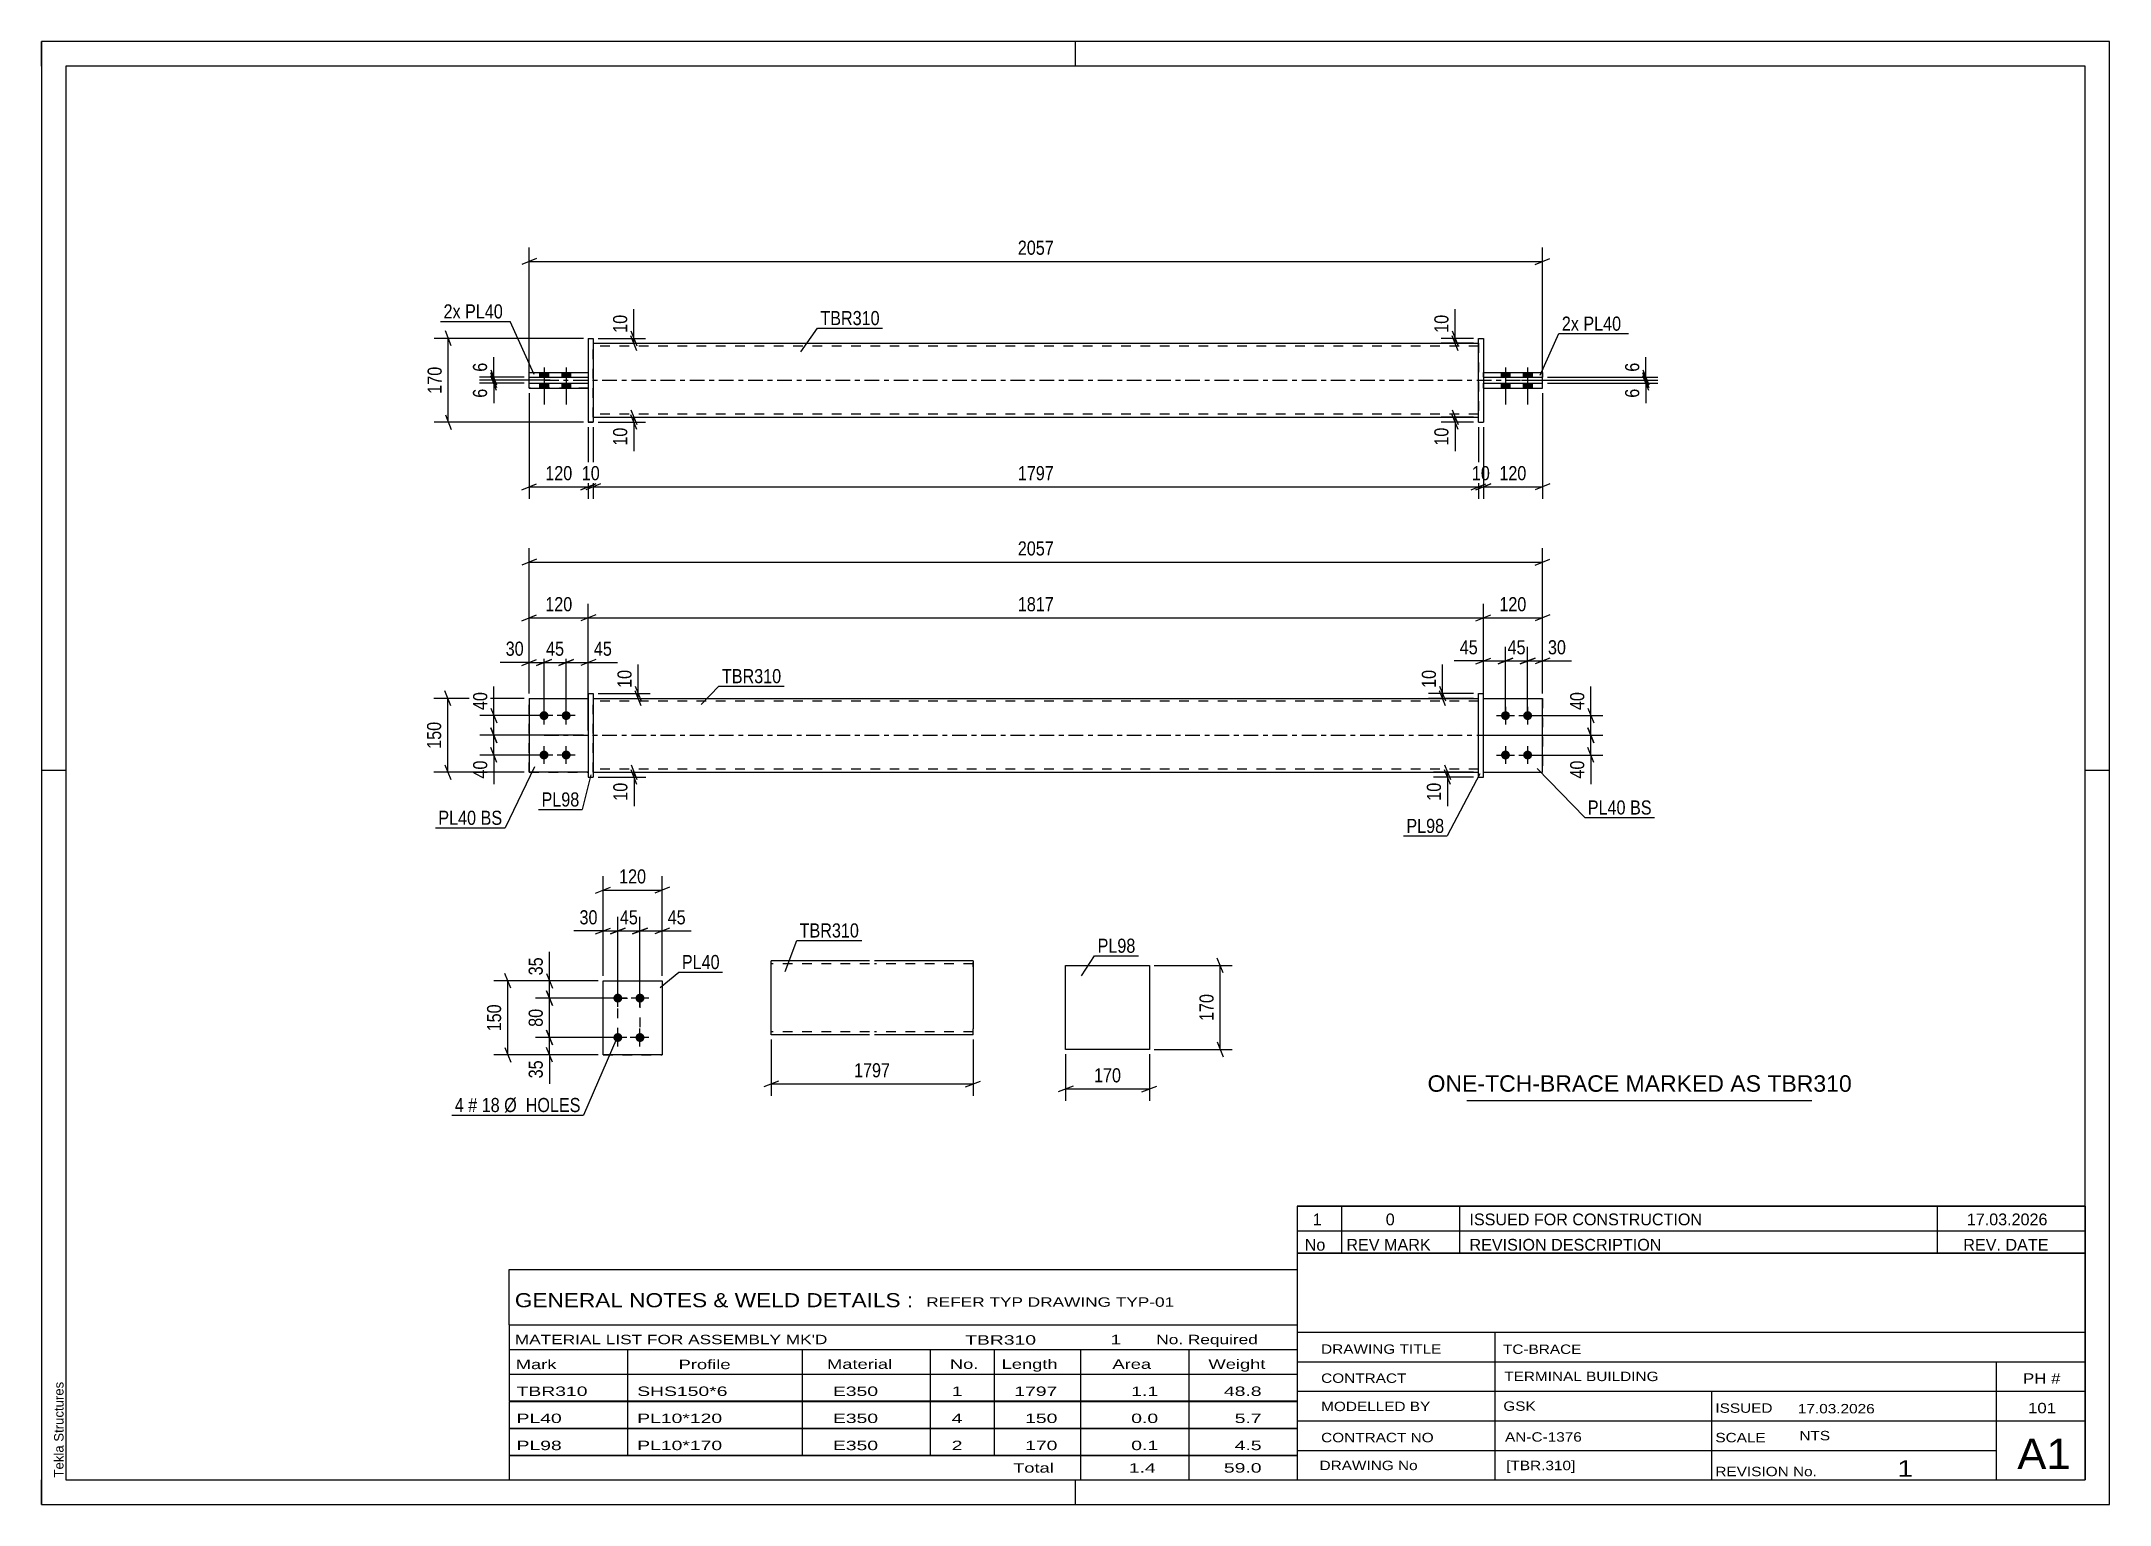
# Model space of a CAD drawing. Header units: millimetres. Extents: x 0 to 420, y 0 to 297.
import ezdxf

# ---------------------------------------------------------------- set-up
doc = ezdxf.new("R2010")
doc.units = ezdxf.units.MM
doc.linetypes.add('DXK_LINE_DOT2', pattern=[3.9198, 1.9599, -1.9599])
doc.linetypes.add('DXK_LINE_DOT3', pattern=[5.9187, 2.979, -0.9799, 0.9799, -0.9799])
doc.styles.add('Arial', font='arial.ttf', dxfattribs={"height": 0.2})
doc.styles.add('Arial Narrow', font='ARIALN.TTF', dxfattribs={"height": 0.2})

# ---------------------------------------------------------------- blocks, each defined once
blk = doc.blocks.new('Unknown-580582227-1163')
at = {"color": 5, "linetype": 'Continuous'}
for p, q in [((420, 297), (0, 297)), ((0, 297), (0, 0)), ((0, 292), (0, 297)), ((210, 292), (210, 297)), ((420, 0), (420, 297)), ((415, 292), (5, 292)), ((5, 292), (5, 5)), ((415, 5), (415, 292)), ((5, 149), (0, 149)), ((420, 149), (415, 149)), ((0, 0), (0, 5)), ((5, 5), (415, 5)), ((210, 0), (210, 5)), ((0, 0), (420, 0))]:
    blk.add_line(p, q, dxfattribs=at)
at = {"color": 174, "linetype": 'Continuous', "style": 'Arial'}
blk.add_text('Tekla Structures', height=1.9102, rotation=90, dxfattribs=at).set_placement((4.5, 5.5))
blk = doc.blocks.new('Part-580582227-1819 - 1792')
at = {"color": 2, "linetype": 'Continuous'}
for p, q in [((292.82, 163.65), (304.82, 163.65)), ((304.82, 163.65), (304.82, 163.65)), ((304.82, 148.65), (304.82, 163.65)), ((292.82, 148.65), (304.82, 148.65))]:
    blk.add_line(p, q, dxfattribs=at)
at = {"color": 7, "linetype": 'DXK_LINE_DOT2'}
for p, q in [((292.82, 163.65), (304.82, 163.65)), ((292.82, 148.65), (292.82, 163.65)), ((304.82, 163.65), (304.82, 163.65)), ((292.82, 148.65), (292.82, 148.65)), ((292.82, 148.65), (304.82, 148.65))]:
    blk.add_line(p, q, dxfattribs=at)
blk = doc.blocks.new('Part-580582227-1799 - 1792')
at = {"color": 2, "linetype": 'Continuous'}
for p, q in [((291.82, 164.65), (292.82, 164.65)), ((291.82, 147.65), (291.82, 164.65)), ((292.82, 147.65), (292.82, 164.65)), ((291.82, 147.65), (291.82, 147.65)), ((291.82, 147.65), (292.82, 147.65))]:
    blk.add_line(p, q, dxfattribs=at)
at = {"color": 7, "linetype": 'DXK_LINE_DOT2'}
for p, q in [((291.82, 164.65), (292.82, 164.65)), ((291.82, 147.65), (292.82, 147.65))]:
    blk.add_line(p, q, dxfattribs=at)
blk = doc.blocks.new('Part-580582227-1804 - 1792')
at = {"color": 2, "linetype": 'Continuous'}
for p, q in [((99.07, 163.65), (111.07, 163.65)), ((99.07, 163.65), (99.07, 148.65)), ((111.07, 148.65), (99.07, 148.65)), ((99.07, 148.65), (99.07, 148.65))]:
    blk.add_line(p, q, dxfattribs=at)
at = {"color": 7, "linetype": 'DXK_LINE_DOT2'}
for p, q in [((99.07, 163.65), (111.07, 163.65)), ((111.07, 163.65), (111.07, 163.65)), ((111.07, 163.65), (111.07, 148.65)), ((99.07, 148.65), (111.07, 148.65))]:
    blk.add_line(p, q, dxfattribs=at)
blk = doc.blocks.new('Part-580582227-1809 - 1792')
at = {"color": 7, "linetype": 'DXK_LINE_DOT2'}
for p, q in [((99.07, 163.65), (111.07, 163.65)), ((99.07, 163.65), (111.07, 163.65)), ((99.07, 148.65), (99.07, 163.65)), ((111.07, 163.65), (111.07, 163.65)), ((111.07, 163.65), (111.07, 148.65)), ((99.07, 148.65), (111.07, 148.65)), ((111.07, 148.65), (99.07, 148.65)), ((99.07, 148.65), (99.07, 148.65))]:
    blk.add_line(p, q, dxfattribs=at)
blk = doc.blocks.new('Part-580582227-1814 - 1792')
at = {"color": 2, "linetype": 'Continuous'}
for p, q in [((111.07, 164.65), (112.07, 164.65)), ((111.07, 164.65), (111.07, 147.65)), ((112.07, 164.65), (112.07, 164.65)), ((112.07, 164.65), (112.07, 147.65)), ((111.07, 147.65), (112.07, 147.65))]:
    blk.add_line(p, q, dxfattribs=at)
at = {"color": 7, "linetype": 'DXK_LINE_DOT2'}
for p, q in [((111.07, 164.65), (112.07, 164.65)), ((111.07, 147.65), (112.07, 147.65))]:
    blk.add_line(p, q, dxfattribs=at)
blk = doc.blocks.new('Part-580582227-1824 - 1792')
at = {"color": 2, "linetype": 'Continuous'}
for p, q in [((112.07, 163.65), (291.82, 163.65)), ((112.07, 148.65), (291.82, 148.65))]:
    blk.add_line(p, q, dxfattribs=at)
at = {"color": 7, "linetype": 'DXK_LINE_DOT2'}
for p, q in [((112.07, 148.65), (112.07, 163.65)), ((291.82, 163.05), (112.07, 163.05)), ((291.82, 148.65), (291.82, 163.65)), ((291.82, 149.25), (112.07, 149.25))]:
    blk.add_line(p, q, dxfattribs=at)
at = {"color": 7, "linetype": 'DXK_LINE_DOT3'}
blk.add_line((102.07, 156.15), (301.82, 156.15), dxfattribs=at)
blk = doc.blocks.new('Bolt-580582227-1830 - 1792')
at = {"linetype": 'Continuous'}
for points in [[(297.32, 161.05), (297.5, 161.03), (297.68, 160.97), (297.84, 160.88), (297.98, 160.75), (298.1, 160.6), (298.17, 160.43), (298.21, 160.24), (298.21, 160.05), (298.17, 159.87), (298.1, 159.7), (297.98, 159.55), (297.84, 159.42), (297.68, 159.33), (297.5, 159.27), (297.32, 159.25), (297.13, 159.27), (296.95, 159.33), (296.79, 159.42), (296.65, 159.55), (296.54, 159.7), (296.46, 159.87), (296.42, 160.05), (296.42, 160.24), (296.46, 160.43), (296.54, 160.6), (296.65, 160.75), (296.79, 160.88), (296.95, 160.97), (297.13, 161.03)], [(301.82, 161.05), (302, 161.03), (302.18, 160.97), (302.34, 160.88), (302.48, 160.75), (302.6, 160.6), (302.67, 160.43), (302.71, 160.24), (302.71, 160.05), (302.67, 159.87), (302.6, 159.7), (302.48, 159.55), (302.34, 159.42), (302.18, 159.33), (302, 159.27), (301.82, 159.25), (301.63, 159.27), (301.45, 159.33), (301.29, 159.42), (301.15, 159.55), (301.04, 159.7), (300.96, 159.87), (300.92, 160.05), (300.92, 160.24), (300.96, 160.43), (301.04, 160.6), (301.15, 160.75), (301.29, 160.88), (301.45, 160.97), (301.63, 161.03)], [(297.32, 153.05), (297.5, 153.03), (297.68, 152.97), (297.84, 152.88), (297.98, 152.75), (298.1, 152.6), (298.17, 152.43), (298.21, 152.24), (298.21, 152.05), (298.17, 151.87), (298.1, 151.7), (297.98, 151.55), (297.84, 151.42), (297.68, 151.33), (297.5, 151.27), (297.32, 151.25), (297.13, 151.27), (296.95, 151.33), (296.79, 151.42), (296.65, 151.55), (296.54, 151.7), (296.46, 151.87), (296.42, 152.05), (296.42, 152.24), (296.46, 152.43), (296.54, 152.6), (296.65, 152.75), (296.79, 152.88), (296.95, 152.97), (297.13, 153.03)], [(301.82, 153.05), (302, 153.03), (302.18, 152.97), (302.34, 152.88), (302.48, 152.75), (302.6, 152.6), (302.67, 152.43), (302.71, 152.24), (302.71, 152.05), (302.67, 151.87), (302.6, 151.7), (302.48, 151.55), (302.34, 151.42), (302.18, 151.33), (302, 151.27), (301.82, 151.25), (301.63, 151.27), (301.45, 151.33), (301.29, 151.42), (301.15, 151.55), (301.04, 151.7), (300.96, 151.87), (300.92, 152.05), (300.92, 152.24), (300.96, 152.43), (301.04, 152.6), (301.15, 152.75), (301.29, 152.88), (301.45, 152.97), (301.63, 153.03)]]:
    blk.add_hatch(color=1, dxfattribs=at).paths.add_polyline_path(points)
at = {"color": 1, "linetype": 'Continuous'}
for p, q in [((295.52, 160.15), (299.12, 160.15)), ((297.32, 161.95), (297.32, 158.35)), ((300.02, 160.15), (303.62, 160.15)), ((301.82, 161.95), (301.82, 158.35)), ((295.52, 152.15), (299.12, 152.15)), ((297.32, 153.95), (297.32, 150.35)), ((300.02, 152.15), (303.62, 152.15)), ((301.82, 153.95), (301.82, 150.35))]:
    blk.add_line(p, q, dxfattribs=at)
blk = doc.blocks.new('Bolt-580582227-1831 - 1792')
at = {"linetype": 'Continuous'}
for points in [[(102.07, 161.05), (102.26, 161.03), (102.44, 160.97), (102.6, 160.88), (102.74, 160.75), (102.85, 160.6), (102.93, 160.43), (102.97, 160.24), (102.97, 160.05), (102.93, 159.87), (102.85, 159.7), (102.74, 159.55), (102.6, 159.42), (102.44, 159.33), (102.26, 159.27), (102.07, 159.25), (101.88, 159.27), (101.7, 159.33), (101.54, 159.42), (101.4, 159.55), (101.29, 159.7), (101.21, 159.87), (101.18, 160.05), (101.18, 160.24), (101.21, 160.43), (101.29, 160.6), (101.4, 160.75), (101.54, 160.88), (101.7, 160.97), (101.88, 161.03)], [(106.57, 161.05), (106.76, 161.03), (106.94, 160.97), (107.1, 160.88), (107.24, 160.75), (107.35, 160.6), (107.43, 160.43), (107.47, 160.24), (107.47, 160.05), (107.43, 159.87), (107.35, 159.7), (107.24, 159.55), (107.1, 159.42), (106.94, 159.33), (106.76, 159.27), (106.57, 159.25), (106.38, 159.27), (106.2, 159.33), (106.04, 159.42), (105.9, 159.55), (105.79, 159.7), (105.71, 159.87), (105.68, 160.05), (105.68, 160.24), (105.71, 160.43), (105.79, 160.6), (105.9, 160.75), (106.04, 160.88), (106.2, 160.97), (106.38, 161.03)], [(102.07, 153.05), (102.26, 153.03), (102.44, 152.97), (102.6, 152.88), (102.74, 152.75), (102.85, 152.6), (102.93, 152.43), (102.97, 152.24), (102.97, 152.05), (102.93, 151.87), (102.85, 151.7), (102.74, 151.55), (102.6, 151.42), (102.44, 151.33), (102.26, 151.27), (102.07, 151.25), (101.88, 151.27), (101.7, 151.33), (101.54, 151.42), (101.4, 151.55), (101.29, 151.7), (101.21, 151.87), (101.18, 152.05), (101.18, 152.24), (101.21, 152.43), (101.29, 152.6), (101.4, 152.75), (101.54, 152.88), (101.7, 152.97), (101.88, 153.03)], [(106.57, 153.05), (106.76, 153.03), (106.94, 152.97), (107.1, 152.88), (107.24, 152.75), (107.35, 152.6), (107.43, 152.43), (107.47, 152.24), (107.47, 152.05), (107.43, 151.87), (107.35, 151.7), (107.24, 151.55), (107.1, 151.42), (106.94, 151.33), (106.76, 151.27), (106.57, 151.25), (106.38, 151.27), (106.2, 151.33), (106.04, 151.42), (105.9, 151.55), (105.79, 151.7), (105.71, 151.87), (105.68, 152.05), (105.68, 152.24), (105.71, 152.43), (105.79, 152.6), (105.9, 152.75), (106.04, 152.88), (106.2, 152.97), (106.38, 153.03)]]:
    blk.add_hatch(color=1, dxfattribs=at).paths.add_polyline_path(points)
at = {"color": 1, "linetype": 'Continuous'}
for p, q in [((103.87, 160.15), (100.27, 160.15)), ((102.07, 158.35), (102.07, 161.95)), ((108.37, 160.15), (104.77, 160.15)), ((106.57, 158.35), (106.57, 161.95)), ((103.87, 152.15), (100.27, 152.15)), ((102.07, 150.35), (102.07, 153.95)), ((108.37, 152.15), (104.77, 152.15)), ((106.57, 150.35), (106.57, 153.95))]:
    blk.add_line(p, q, dxfattribs=at)
blk = doc.blocks.new('Part-580582227-1836 - 1792')
at = {"color": 7, "linetype": 'DXK_LINE_DOT2'}
for p, q in [((292.82, 163.65), (304.82, 163.65)), ((292.82, 148.65), (292.82, 163.65)), ((292.82, 163.65), (304.82, 163.65)), ((304.82, 163.65), (304.82, 163.65)), ((304.82, 163.65), (304.82, 148.65)), ((292.82, 148.65), (292.82, 148.65)), ((292.82, 148.65), (304.82, 148.65)), ((292.82, 148.65), (304.82, 148.65))]:
    blk.add_line(p, q, dxfattribs=at)
blk = doc.blocks.new('Part-580582227-2124 - 2115')
at = {"color": 2, "linetype": 'Continuous'}
for p, q in [((112.07, 235.72), (291.82, 235.72)), ((112.07, 220.72), (291.82, 220.72))]:
    blk.add_line(p, q, dxfattribs=at)
at = {"color": 7, "linetype": 'DXK_LINE_DOT2'}
for p, q in [((112.07, 220.72), (112.07, 235.72)), ((291.82, 235.72), (291.82, 220.72)), ((291.82, 235.12), (112.07, 235.12)), ((291.82, 221.32), (112.07, 221.32))]:
    blk.add_line(p, q, dxfattribs=at)
at = {"color": 7, "linetype": 'DXK_LINE_DOT3'}
blk.add_line((102.07, 228.22), (301.82, 228.22), dxfattribs=at)
blk = doc.blocks.new('Part-580582227-2125 - 2115')
at = {"color": 2, "linetype": 'Continuous'}
for p, q in [((291.82, 236.72), (291.82, 236.72)), ((291.82, 219.72), (291.82, 236.72)), ((291.82, 236.72), (292.82, 236.72)), ((292.82, 236.72), (292.82, 236.72)), ((292.82, 236.72), (292.82, 219.72)), ((291.82, 219.72), (292.82, 219.72)), ((291.82, 219.72), (291.82, 219.72)), ((292.82, 219.72), (292.82, 219.72))]:
    blk.add_line(p, q, dxfattribs=at)
at = {"color": 7, "linetype": 'DXK_LINE_DOT2'}
for p, q in [((291.82, 236.72), (291.82, 236.72)), ((291.82, 236.72), (292.82, 236.72)), ((291.82, 219.72), (292.82, 219.72))]:
    blk.add_line(p, q, dxfattribs=at)
blk = doc.blocks.new('Bolt-580582227-2118 - 2115')
at = {"linetype": 'Continuous'}
for points in [[(101.17, 228.82), (102.97, 228.82), (102.97, 229.82), (101.17, 229.82)], [(101.17, 228.82), (102.97, 228.82), (102.97, 229.82), (101.17, 229.82)], [(101.17, 226.62), (102.97, 226.62), (102.97, 227.62), (101.17, 227.62)], [(101.17, 226.62), (102.97, 226.62), (102.97, 227.62), (101.17, 227.62)], [(105.67, 228.82), (107.47, 228.82), (107.47, 229.82), (105.67, 229.82)], [(105.67, 228.82), (107.47, 228.82), (107.47, 229.82), (105.67, 229.82)], [(105.67, 226.62), (107.47, 226.62), (107.47, 227.62), (105.67, 227.62)], [(105.67, 226.62), (107.47, 226.62), (107.47, 227.62), (105.67, 227.62)]]:
    blk.add_hatch(color=1, dxfattribs=at).paths.add_polyline_path(points)
at = {"color": 1, "linetype": 'Continuous'}
for p, q in [((101.17, 229.82), (101.17, 228.82)), ((101.17, 229.82), (101.17, 228.82)), ((101.17, 227.62), (101.17, 226.62)), ((101.17, 227.62), (101.17, 226.62)), ((102.07, 230.82), (102.07, 223.32)), ((102.07, 230.82), (102.07, 223.32)), ((102.97, 229.82), (102.97, 228.82)), ((102.97, 229.82), (102.97, 228.82)), ((102.97, 227.62), (102.97, 226.62)), ((102.97, 227.62), (102.97, 226.62)), ((105.67, 229.82), (105.67, 228.82)), ((105.67, 229.82), (105.67, 228.82)), ((105.67, 227.62), (105.67, 226.62)), ((105.67, 227.62), (105.67, 226.62)), ((106.57, 230.82), (106.57, 223.32)), ((106.57, 230.82), (106.57, 223.32)), ((107.47, 229.82), (107.47, 228.82)), ((107.47, 229.82), (107.47, 228.82)), ((107.47, 227.62), (107.47, 226.62)), ((107.47, 227.62), (107.47, 226.62))]:
    blk.add_line(p, q, dxfattribs=at)
blk = doc.blocks.new('Part-580582227-2135 - 2115')
at = {"color": 2, "linetype": 'Continuous'}
for p, q in [((99.07, 229.82), (111.07, 229.82)), ((99.07, 228.82), (99.07, 229.82)), ((99.07, 228.82), (111.07, 228.82)), ((99.07, 228.82), (99.07, 228.82))]:
    blk.add_line(p, q, dxfattribs=at)
at = {"color": 7, "linetype": 'DXK_LINE_DOT2'}
for p, q in [((99.07, 229.82), (111.07, 229.82)), ((99.07, 229.82), (99.07, 229.82)), ((99.07, 228.82), (111.07, 228.82)), ((111.07, 229.82), (111.07, 228.82))]:
    blk.add_line(p, q, dxfattribs=at)
blk = doc.blocks.new('Bolt-580582227-2119 - 2115')
at = {"linetype": 'Continuous'}
for points in [[(298.22, 229.82), (296.42, 229.82), (296.42, 228.82), (298.22, 228.82)], [(298.22, 229.82), (296.42, 229.82), (296.42, 228.82), (298.22, 228.82)], [(298.22, 227.62), (296.42, 227.62), (296.42, 226.62), (298.22, 226.62)], [(298.22, 227.62), (296.42, 227.62), (296.42, 226.62), (298.22, 226.62)], [(302.72, 229.82), (300.92, 229.82), (300.92, 228.82), (302.72, 228.82)], [(302.72, 229.82), (300.92, 229.82), (300.92, 228.82), (302.72, 228.82)], [(302.72, 227.62), (300.92, 227.62), (300.92, 226.62), (302.72, 226.62)], [(302.72, 227.62), (300.92, 227.62), (300.92, 226.62), (302.72, 226.62)]]:
    blk.add_hatch(color=1, dxfattribs=at).paths.add_polyline_path(points)
at = {"color": 1, "linetype": 'Continuous'}
for p, q in [((296.42, 229.82), (296.42, 228.82)), ((296.42, 229.82), (296.42, 228.82)), ((296.42, 227.62), (296.42, 226.62)), ((296.42, 227.62), (296.42, 226.62)), ((297.32, 230.82), (297.32, 223.32)), ((297.32, 230.82), (297.32, 223.32)), ((298.22, 229.82), (298.22, 228.82)), ((298.22, 229.82), (298.22, 228.82)), ((298.22, 227.62), (298.22, 226.62)), ((298.22, 227.62), (298.22, 226.62)), ((300.92, 229.82), (300.92, 228.82)), ((300.92, 229.82), (300.92, 228.82)), ((300.92, 227.62), (300.92, 226.62)), ((300.92, 227.62), (300.92, 226.62)), ((301.82, 230.82), (301.82, 223.32)), ((301.82, 230.82), (301.82, 223.32)), ((302.72, 229.82), (302.72, 228.82)), ((302.72, 229.82), (302.72, 228.82)), ((302.72, 227.62), (302.72, 226.62)), ((302.72, 227.62), (302.72, 226.62))]:
    blk.add_line(p, q, dxfattribs=at)
blk = doc.blocks.new('Part-580582227-2130 - 2115')
at = {"color": 2, "linetype": 'Continuous'}
for p, q in [((99.07, 227.62), (111.07, 227.62)), ((99.07, 226.62), (99.07, 227.62)), ((99.07, 226.62), (111.07, 226.62)), ((99.07, 226.62), (99.07, 226.62))]:
    blk.add_line(p, q, dxfattribs=at)
at = {"color": 7, "linetype": 'DXK_LINE_DOT2'}
for p, q in [((99.07, 227.62), (111.07, 227.62)), ((111.07, 227.62), (111.07, 226.62)), ((111.07, 226.62), (99.07, 226.62))]:
    blk.add_line(p, q, dxfattribs=at)
blk = doc.blocks.new('Part-580582227-2136 - 2115')
at = {"color": 2, "linetype": 'Continuous'}
for p, q in [((111.07, 236.72), (112.07, 236.72)), ((111.07, 236.72), (111.07, 219.72)), ((112.07, 236.72), (112.07, 236.72)), ((112.07, 236.72), (112.07, 219.72)), ((112.07, 219.72), (111.07, 219.72)), ((111.07, 219.72), (111.07, 219.72))]:
    blk.add_line(p, q, dxfattribs=at)
at = {"color": 7, "linetype": 'DXK_LINE_DOT2'}
for p, q in [((111.07, 236.72), (112.07, 236.72)), ((112.07, 236.72), (112.07, 236.72)), ((111.07, 219.72), (112.07, 219.72))]:
    blk.add_line(p, q, dxfattribs=at)
blk = doc.blocks.new('Part-580582227-2141 - 2115')
at = {"color": 2, "linetype": 'Continuous'}
for p, q in [((292.82, 229.82), (304.82, 229.82)), ((292.82, 228.82), (304.82, 228.82)), ((304.82, 229.82), (304.82, 228.82))]:
    blk.add_line(p, q, dxfattribs=at)
at = {"color": 7, "linetype": 'DXK_LINE_DOT2'}
for p, q in [((292.82, 228.82), (292.82, 229.82)), ((292.82, 229.82), (304.82, 229.82)), ((292.82, 228.82), (304.82, 228.82)), ((304.82, 229.82), (304.82, 229.82))]:
    blk.add_line(p, q, dxfattribs=at)
blk = doc.blocks.new('Part-580582227-2146 - 2115')
at = {"color": 2, "linetype": 'Continuous'}
for p, q in [((292.82, 227.62), (304.82, 227.62)), ((304.82, 226.62), (304.82, 227.62)), ((292.82, 226.62), (304.82, 226.62))]:
    blk.add_line(p, q, dxfattribs=at)
at = {"color": 7, "linetype": 'DXK_LINE_DOT2'}
for p, q in [((292.82, 226.62), (292.82, 227.62)), ((292.82, 227.62), (304.82, 227.62)), ((292.82, 226.62), (304.82, 226.62))]:
    blk.add_line(p, q, dxfattribs=at)
blk = doc.blocks.new('Bolt-580582227-1445 - 1411')
at = {"linetype": 'Continuous'}
for points in [[(117.06, 101.91), (116.87, 101.93), (116.69, 101.98), (116.53, 102.08), (116.39, 102.2), (116.28, 102.36), (116.2, 102.53), (116.16, 102.71), (116.16, 102.9), (116.2, 103.08), (116.28, 103.26), (116.39, 103.41), (116.53, 103.53), (116.69, 103.63), (116.87, 103.69), (117.06, 103.71), (117.25, 103.69), (117.43, 103.63), (117.59, 103.53), (117.73, 103.41), (117.84, 103.26), (117.92, 103.08), (117.95, 102.9), (117.95, 102.71), (117.92, 102.53), (117.84, 102.36), (117.73, 102.2), (117.59, 102.08), (117.43, 101.98), (117.25, 101.93)], [(121.56, 101.91), (121.37, 101.93), (121.19, 101.98), (121.03, 102.08), (120.89, 102.2), (120.78, 102.36), (120.7, 102.53), (120.66, 102.71), (120.66, 102.9), (120.7, 103.08), (120.78, 103.26), (120.89, 103.41), (121.03, 103.53), (121.19, 103.63), (121.37, 103.69), (121.56, 103.71), (121.75, 103.69), (121.93, 103.63), (122.09, 103.53), (122.23, 103.41), (122.34, 103.26), (122.42, 103.08), (122.45, 102.9), (122.45, 102.71), (122.42, 102.53), (122.34, 102.36), (122.23, 102.2), (122.09, 102.08), (121.93, 101.98), (121.75, 101.93)], [(117.06, 93.91), (116.87, 93.93), (116.69, 93.98), (116.53, 94.08), (116.39, 94.2), (116.28, 94.36), (116.2, 94.53), (116.16, 94.71), (116.16, 94.9), (116.2, 95.08), (116.28, 95.26), (116.39, 95.41), (116.53, 95.53), (116.69, 95.63), (116.87, 95.69), (117.06, 95.71), (117.25, 95.69), (117.43, 95.63), (117.59, 95.53), (117.73, 95.41), (117.84, 95.26), (117.92, 95.08), (117.95, 94.9), (117.95, 94.71), (117.92, 94.53), (117.84, 94.36), (117.73, 94.2), (117.59, 94.08), (117.43, 93.98), (117.25, 93.93)], [(121.56, 93.91), (121.37, 93.93), (121.19, 93.98), (121.03, 94.08), (120.89, 94.2), (120.78, 94.36), (120.7, 94.53), (120.66, 94.71), (120.66, 94.9), (120.7, 95.08), (120.78, 95.26), (120.89, 95.41), (121.03, 95.53), (121.19, 95.63), (121.37, 95.69), (121.56, 95.71), (121.75, 95.69), (121.93, 95.63), (122.09, 95.53), (122.23, 95.41), (122.34, 95.26), (122.42, 95.08), (122.45, 94.9), (122.45, 94.71), (122.42, 94.53), (122.34, 94.36), (122.23, 94.2), (122.09, 94.08), (121.93, 93.98), (121.75, 93.93)]]:
    blk.add_hatch(color=1, dxfattribs=at).paths.add_polyline_path(points)
at = {"color": 1, "linetype": 'Continuous'}
for p, q in [((118.86, 102.81), (115.26, 102.81)), ((117.06, 101.01), (117.06, 104.61)), ((123.36, 102.81), (119.76, 102.81)), ((121.56, 101.01), (121.56, 104.61)), ((117.06, 93.01), (117.06, 96.61)), ((121.56, 93.01), (121.56, 96.61)), ((118.86, 94.81), (115.26, 94.81)), ((123.36, 94.81), (119.76, 94.81))]:
    blk.add_line(p, q, dxfattribs=at)
blk = doc.blocks.new('Part-580582227-1460 - 1411')
at = {"color": 2, "linetype": 'Continuous'}
for p, q in [((114.06, 106.31), (126.06, 106.31)), ((114.06, 91.31), (114.06, 106.31)), ((126.06, 106.31), (126.06, 106.31)), ((126.06, 106.31), (126.06, 91.31)), ((126.06, 91.31), (114.06, 91.31)), ((114.06, 91.31), (114.06, 91.31))]:
    blk.add_line(p, q, dxfattribs=at)
at = {"color": 7, "linetype": 'DXK_LINE_DOT2'}
for p, q in [((114.06, 106.31), (126.06, 106.31)), ((114.06, 91.31), (126.06, 91.31)), ((114.06, 91.31), (114.06, 91.31))]:
    blk.add_line(p, q, dxfattribs=at)
blk = doc.blocks.new('Part-580582227-1391 - 1375')
at = {"color": 2, "linetype": 'Continuous'}
for p, q in [((208, 92.41), (208, 109.41)), ((208, 109.41), (225, 109.41)), ((225, 109.41), (225, 92.41)), ((225, 92.41), (208, 92.41))]:
    blk.add_line(p, q, dxfattribs=at)
blk = doc.blocks.new('Part-580582227-1274 - 1255')
at = {"color": 2, "linetype": 'Continuous'}
for p, q in [((168.19, 110.38), (148.19, 110.38)), ((148.19, 95.47), (148.19, 110.38)), ((189.19, 110.38), (169.19, 110.38)), ((189.19, 110.38), (189.19, 110.29)), ((189.19, 110.29), (189.19, 109.18)), ((189.19, 109.18), (189.19, 96.58)), ((148.19, 95.38), (148.19, 95.47)), ((168.19, 95.38), (148.19, 95.38)), ((189.19, 95.38), (169.19, 95.38)), ((189.19, 95.38), (189.19, 96.58))]:
    blk.add_line(p, q, dxfattribs=at)
at = {"color": 7, "linetype": 'DXK_LINE_DOT2'}
for p, q in [((168.19, 109.78), (148.19, 109.78)), ((189.19, 109.78), (169.19, 109.78)), ((189.19, 109.18), (189.19, 110.03)), ((148.19, 95.98), (148.19, 96.03)), ((168.19, 95.98), (148.19, 95.98)), ((189.19, 95.98), (169.19, 95.98)), ((189.19, 96.03), (189.19, 96.35)), ((189.19, 95.98), (189.19, 96.03))]:
    blk.add_line(p, q, dxfattribs=at)
blk = doc.blocks.new('Rectangle-580582227-1569 - 1411')
at = {"color": 1, "linetype": 'DXK_LINE_DOT2'}
blk.add_lwpolyline([(117.06, 102.81), (121.56, 102.81), (121.56, 94.81), (117.06, 94.81), (117.06, 102.81)], close=True, dxfattribs=at)
blk = doc.blocks.new('StraightDimension-580582227-2011 - 1792')
at = {"color": 7, "linetype": 'Continuous'}
for p, q in [((106.57, 161.15), (106.57, 173.8)), ((111.07, 164.65), (111.07, 173.8)), ((105.07, 170.35), (108.07, 171.55)), ((106.57, 170.95), (111.07, 170.95)), ((112.57, 171.55), (109.57, 170.35))]:
    blk.add_line(p, q, dxfattribs=at)
at = {"color": 0}
blk.add_wipeout([(116.45, 171.7), (116.45, 175.9), (111.6, 175.9), (111.6, 171.7)], dxfattribs=at)
at = {"color": 7, "linetype": 'Continuous'}
blk.add_line((111.07, 170.95), (116.98, 170.95), dxfattribs=at)
blk.add_line((111.07, 170.95), (116.98, 170.95), dxfattribs=at)
at = {"color": 3, "style": 'Arial Narrow'}
blk.add_text('45', height=2.863, dxfattribs=at).set_placement((112.2, 172.3))
blk = doc.blocks.new('StraightDimension-580582227-1863 - 1792')
at = {"color": 7, "linetype": 'Continuous'}
for p, q in [((297.32, 161.15), (297.32, 174.09)), ((301.82, 161.15), (301.82, 174.09)), ((295.82, 170.64), (298.82, 171.84)), ((297.32, 171.24), (301.82, 171.24)), ((303.32, 171.84), (300.32, 170.64))]:
    blk.add_line(p, q, dxfattribs=at)
at = {"color": 0}
blk.add_wipeout([(301.99, 171.99), (301.99, 176.19), (297.14, 176.19), (297.14, 171.99)], dxfattribs=at)
at = {"color": 3, "style": 'Arial Narrow'}
blk.add_text('45', height=2.863, dxfattribs=at).set_placement((297.74, 172.59))
blk = doc.blocks.new('StraightDimension-580582227-1932 - 1792')
at = {"color": 7, "linetype": 'Continuous'}
for p, q in [((292.82, 164.65), (292.82, 182.83)), ((304.82, 164.65), (304.82, 182.83)), ((291.32, 179.38), (294.32, 180.58)), ((292.82, 179.98), (304.82, 179.98)), ((306.32, 180.58), (303.32, 179.38))]:
    blk.add_line(p, q, dxfattribs=at)
at = {"color": 0}
blk.add_wipeout([(302.16, 180.73), (302.16, 184.93), (295.47, 184.93), (295.47, 180.73)], dxfattribs=at)
at = {"color": 3, "style": 'Arial Narrow'}
blk.add_text('120', height=2.863, dxfattribs=at).set_placement((296.07, 181.33))
blk = doc.blocks.new('StraightDimension-580582227-1893 - 1792')
at = {"color": 7, "linetype": 'Continuous'}
for p, q in [((99.07, 164.65), (99.07, 194.15)), ((304.82, 164.65), (304.82, 194.15)), ((100.57, 191.9), (97.57, 190.7)), ((99.07, 191.3), (304.82, 191.3)), ((303.32, 190.7), (306.32, 191.9))]:
    blk.add_line(p, q, dxfattribs=at)
at = {"color": 0}
blk.add_wipeout([(206.2, 192.05), (206.2, 196.25), (197.69, 196.25), (197.69, 192.05)], dxfattribs=at)
at = {"color": 3, "style": 'Arial Narrow'}
blk.add_text('2057', height=2.863, dxfattribs=at).set_placement((198.29, 192.65))
blk = doc.blocks.new('StraightDimension-580582227-2057 - 1792')
at = {"color": 7, "linetype": 'Continuous'}
for p, q in [((110.07, 156.15), (89.04, 156.15)), ((91.29, 157.65), (92.49, 154.65)), ((91.89, 152.15), (91.89, 156.15)), ((101.07, 152.15), (89.04, 152.15)), ((92.49, 150.65), (91.29, 153.65))]:
    blk.add_line(p, q, dxfattribs=at)
at = {"color": 0}
blk.add_wipeout([(91.14, 151.62), (86.94, 151.62), (86.94, 146.77), (91.14, 146.77)], dxfattribs=at)
at = {"color": 7, "linetype": 'Continuous'}
blk.add_line((91.89, 152.15), (91.89, 146.24), dxfattribs=at)
blk.add_line((91.89, 152.15), (91.89, 146.24), dxfattribs=at)
at = {"color": 3, "style": 'Arial Narrow'}
blk.add_text('40', height=2.863, rotation=90.0002, dxfattribs=at).set_placement((90.54, 147.37))
blk = doc.blocks.new('StraightDimension-580582227-2028 - 1792')
at = {"color": 7, "linetype": 'Continuous'}
for p, q in [((83.13, 162.15), (81.93, 165.15)), ((98.07, 163.65), (79.68, 163.65)), ((82.53, 148.65), (82.53, 163.65)), ((98.07, 148.65), (79.68, 148.65)), ((81.93, 150.15), (83.13, 147.15))]:
    blk.add_line(p, q, dxfattribs=at)
at = {"color": 0}
blk.add_wipeout([(81.78, 159.49), (77.58, 159.49), (77.58, 152.81), (81.78, 152.81)], dxfattribs=at)
at = {"color": 3, "style": 'Arial Narrow'}
blk.add_text('150', height=2.863, rotation=90.0002, dxfattribs=at).set_placement((81.18, 153.41))
blk = doc.blocks.new('StraightDimension-580582227-1966 - 1792')
at = {"color": 7, "linetype": 'Continuous'}
for p, q in [((99.07, 164.65), (99.07, 182.83)), ((111.07, 157.15), (111.07, 182.83)), ((97.57, 179.38), (100.57, 180.58)), ((99.07, 179.98), (111.07, 179.98)), ((112.57, 180.58), (109.57, 179.38))]:
    blk.add_line(p, q, dxfattribs=at)
at = {"color": 0}
blk.add_wipeout([(108.41, 180.73), (108.41, 184.93), (101.73, 184.93), (101.73, 180.73)], dxfattribs=at)
at = {"color": 3, "style": 'Arial Narrow'}
blk.add_text('120', height=2.863, dxfattribs=at).set_placement((102.33, 181.33))
blk = doc.blocks.new('StraightDimension-580582227-1838 - 1792')
at = {"color": 7, "linetype": 'Continuous'}
for p, q in [((113.07, 164.65), (123.6, 164.65)), ((120.6, 166.15), (121.8, 163.15)), ((121.8, 162.15), (120.6, 165.15)), ((121.2, 163.65), (121.2, 164.65)), ((113.07, 163.65), (123.6, 163.65))]:
    blk.add_line(p, q, dxfattribs=at)
at = {"color": 0}
blk.add_wipeout([(120.45, 170.03), (116.25, 170.03), (116.25, 165.17), (120.45, 165.17)], dxfattribs=at)
at = {"color": 7, "linetype": 'Continuous'}
blk.add_line((121.2, 164.65), (121.2, 170.55), dxfattribs=at)
blk.add_line((121.2, 164.65), (121.2, 170.55), dxfattribs=at)
at = {"color": 3, "style": 'Arial Narrow'}
blk.add_text('10', height=2.863, rotation=90.0002, dxfattribs=at).set_placement((119.85, 165.77))
blk = doc.blocks.new('StraightDimension-580582227-1847 - 1792')
at = {"color": 7, "linetype": 'Continuous'}
for p, q in [((301.82, 161.15), (301.82, 174.09)), ((304.82, 164.65), (304.82, 174.09)), ((300.32, 170.64), (303.32, 171.84)), ((301.82, 171.24), (304.82, 171.24)), ((306.32, 171.84), (303.32, 170.64))]:
    blk.add_line(p, q, dxfattribs=at)
at = {"color": 0}
blk.add_wipeout([(310.2, 171.99), (310.2, 176.19), (305.34, 176.19), (305.34, 171.99)], dxfattribs=at)
at = {"color": 7, "linetype": 'Continuous'}
blk.add_line((304.82, 171.24), (310.72, 171.24), dxfattribs=at)
blk.add_line((304.82, 171.24), (310.72, 171.24), dxfattribs=at)
at = {"color": 3, "style": 'Arial Narrow'}
blk.add_text('30', height=2.863, dxfattribs=at).set_placement((305.94, 172.59))
blk = doc.blocks.new('StraightDimension-580582227-1876 - 1792')
at = {"color": 7, "linetype": 'Continuous'}
for p, q in [((292.82, 164.65), (292.82, 174.09)), ((297.32, 161.15), (297.32, 174.09)), ((291.32, 170.64), (294.32, 171.84)), ((292.82, 171.24), (297.32, 171.24)), ((298.82, 171.84), (295.82, 170.64))]:
    blk.add_line(p, q, dxfattribs=at)
at = {"color": 0}
blk.add_wipeout([(292.29, 171.99), (292.29, 176.19), (287.43, 176.19), (287.43, 171.99)], dxfattribs=at)
at = {"color": 7, "linetype": 'Continuous'}
blk.add_line((292.82, 171.24), (286.91, 171.24), dxfattribs=at)
blk.add_line((292.82, 171.24), (286.91, 171.24), dxfattribs=at)
at = {"color": 3, "style": 'Arial Narrow'}
blk.add_text('45', height=2.863, dxfattribs=at).set_placement((288.03, 172.59))
blk = doc.blocks.new('StraightDimension-580582227-2076 - 1792')
at = {"color": 7, "linetype": 'Continuous'}
for p, q in [((290.82, 148.65), (282.71, 148.65)), ((290.82, 147.65), (282.71, 147.65)), ((284.96, 150.15), (286.16, 147.15)), ((286.16, 146.15), (284.96, 149.15)), ((285.56, 147.65), (285.56, 148.65))]:
    blk.add_line(p, q, dxfattribs=at)
at = {"color": 0}
blk.add_wipeout([(284.81, 147.12), (280.61, 147.12), (280.61, 142.27), (284.81, 142.27)], dxfattribs=at)
at = {"color": 7, "linetype": 'Continuous'}
blk.add_line((285.56, 147.65), (285.56, 141.74), dxfattribs=at)
blk.add_line((285.56, 147.65), (285.56, 141.74), dxfattribs=at)
at = {"color": 3, "style": 'Arial Narrow'}
blk.add_text('10', height=2.863, rotation=90.0002, dxfattribs=at).set_placement((284.21, 142.87))
blk = doc.blocks.new('StraightDimension-580582227-1913 - 1792')
at = {"color": 7, "linetype": 'Continuous'}
for p, q in [((302.82, 160.15), (317.06, 160.15)), ((314.06, 161.65), (315.26, 158.65)), ((314.66, 156.15), (314.66, 160.15)), ((293.82, 156.15), (317.06, 156.15)), ((315.26, 154.65), (314.06, 157.65))]:
    blk.add_line(p, q, dxfattribs=at)
at = {"color": 0}
blk.add_wipeout([(313.91, 165.53), (309.71, 165.53), (309.71, 160.67), (313.91, 160.67)], dxfattribs=at)
at = {"color": 7, "linetype": 'Continuous'}
blk.add_line((314.66, 160.15), (314.66, 166.05), dxfattribs=at)
blk.add_line((314.66, 160.15), (314.66, 166.05), dxfattribs=at)
at = {"color": 3, "style": 'Arial Narrow'}
blk.add_text('40', height=2.863, rotation=90.0002, dxfattribs=at).set_placement((313.31, 161.27))
blk = doc.blocks.new('StraightDimension-580582227-1922 - 1792')
at = {"color": 7, "linetype": 'Continuous'}
for p, q in [((293.82, 156.15), (317.06, 156.15)), ((314.06, 157.65), (315.26, 154.65)), ((314.66, 152.15), (314.66, 156.15)), ((302.82, 152.15), (317.06, 152.15)), ((315.26, 150.65), (314.06, 153.65))]:
    blk.add_line(p, q, dxfattribs=at)
at = {"color": 0}
blk.add_wipeout([(313.91, 151.62), (309.71, 151.62), (309.71, 146.77), (313.91, 146.77)], dxfattribs=at)
at = {"color": 7, "linetype": 'Continuous'}
blk.add_line((314.66, 152.15), (314.66, 146.24), dxfattribs=at)
blk.add_line((314.66, 152.15), (314.66, 146.24), dxfattribs=at)
at = {"color": 3, "style": 'Arial Narrow'}
blk.add_text('40', height=2.863, rotation=90.0002, dxfattribs=at).set_placement((313.31, 147.37))
blk = doc.blocks.new('StraightDimension-580582227-1951 - 1792')
at = {"color": 7, "linetype": 'Continuous'}
for p, q in [((111.07, 157.15), (111.07, 182.83)), ((292.82, 164.65), (292.82, 182.83)), ((112.57, 180.58), (109.57, 179.38)), ((111.07, 179.98), (292.82, 179.98)), ((291.32, 179.38), (294.32, 180.58))]:
    blk.add_line(p, q, dxfattribs=at)
at = {"color": 0}
blk.add_wipeout([(206.2, 180.73), (206.2, 184.93), (197.69, 184.93), (197.69, 180.73)], dxfattribs=at)
at = {"color": 3, "style": 'Arial Narrow'}
blk.add_text('1817', height=2.863, dxfattribs=at).set_placement((198.29, 181.33))
blk = doc.blocks.new('StraightDimension-580582227-1982 - 1792')
at = {"color": 7, "linetype": 'Continuous'}
for p, q in [((99.07, 164.65), (99.07, 173.8)), ((102.07, 161.15), (102.07, 173.8)), ((97.57, 170.35), (100.57, 171.55)), ((99.07, 170.95), (102.07, 170.95)), ((103.57, 171.55), (100.57, 170.35))]:
    blk.add_line(p, q, dxfattribs=at)
at = {"color": 0}
blk.add_wipeout([(98.55, 171.7), (98.55, 175.9), (93.69, 175.9), (93.69, 171.7)], dxfattribs=at)
at = {"color": 7, "linetype": 'Continuous'}
blk.add_line((99.07, 170.95), (93.16, 170.95), dxfattribs=at)
blk.add_line((99.07, 170.95), (93.16, 170.95), dxfattribs=at)
at = {"color": 3, "style": 'Arial Narrow'}
blk.add_text('30', height=2.863, dxfattribs=at).set_placement((94.29, 172.3))
blk = doc.blocks.new('StraightDimension-580582227-1998 - 1792')
at = {"color": 7, "linetype": 'Continuous'}
for p, q in [((102.07, 161.15), (102.07, 173.8)), ((106.57, 161.15), (106.57, 173.8)), ((100.57, 170.35), (103.57, 171.55)), ((102.07, 170.95), (106.57, 170.95)), ((108.07, 171.55), (105.07, 170.35))]:
    blk.add_line(p, q, dxfattribs=at)
at = {"color": 0}
blk.add_wipeout([(106.75, 171.7), (106.75, 175.9), (101.89, 175.9), (101.89, 171.7)], dxfattribs=at)
at = {"color": 3, "style": 'Arial Narrow'}
blk.add_text('45', height=2.863, dxfattribs=at).set_placement((102.49, 172.3))
blk = doc.blocks.new('StraightDimension-580582227-2048 - 1792')
at = {"color": 7, "linetype": 'Continuous'}
for p, q in [((101.07, 160.15), (89.04, 160.15)), ((91.29, 161.65), (92.49, 158.65)), ((91.89, 156.15), (91.89, 160.15)), ((110.07, 156.15), (89.04, 156.15)), ((92.49, 154.65), (91.29, 157.65))]:
    blk.add_line(p, q, dxfattribs=at)
at = {"color": 0}
blk.add_wipeout([(91.14, 165.53), (86.94, 165.53), (86.94, 160.67), (91.14, 160.67)], dxfattribs=at)
at = {"color": 7, "linetype": 'Continuous'}
blk.add_line((91.89, 160.15), (91.89, 166.05), dxfattribs=at)
blk.add_line((91.89, 160.15), (91.89, 166.05), dxfattribs=at)
at = {"color": 3, "style": 'Arial Narrow'}
blk.add_text('40', height=2.863, rotation=90.0002, dxfattribs=at).set_placement((90.54, 161.27))
blk = doc.blocks.new('StraightDimension-580582227-2067 - 1792')
at = {"color": 7, "linetype": 'Continuous'}
for p, q in [((113.07, 148.65), (122.75, 148.65)), ((113.07, 147.65), (122.75, 147.65)), ((119.75, 150.15), (120.95, 147.15)), ((120.95, 146.15), (119.75, 149.15)), ((120.35, 147.65), (120.35, 148.65))]:
    blk.add_line(p, q, dxfattribs=at)
at = {"color": 0}
blk.add_wipeout([(119.6, 147.12), (115.4, 147.12), (115.4, 142.27), (119.6, 142.27)], dxfattribs=at)
at = {"color": 7, "linetype": 'Continuous'}
blk.add_line((120.35, 147.65), (120.35, 141.74), dxfattribs=at)
blk.add_line((120.35, 147.65), (120.35, 141.74), dxfattribs=at)
at = {"color": 3, "style": 'Arial Narrow'}
blk.add_text('10', height=2.863, rotation=90.0002, dxfattribs=at).set_placement((119, 142.87))
blk = doc.blocks.new('StraightDimension-580582227-3101 - 1792')
at = {"color": 7, "linetype": 'Continuous'}
for p, q in [((290.82, 164.65), (281.69, 164.65)), ((283.94, 166.15), (285.14, 163.15)), ((285.14, 162.15), (283.94, 165.15)), ((284.54, 163.65), (284.54, 164.65)), ((290.82, 163.65), (281.69, 163.65))]:
    blk.add_line(p, q, dxfattribs=at)
at = {"color": 0}
blk.add_wipeout([(283.79, 170.03), (279.59, 170.03), (279.59, 165.17), (283.79, 165.17)], dxfattribs=at)
at = {"color": 7, "linetype": 'Continuous'}
blk.add_line((284.54, 164.65), (284.54, 170.55), dxfattribs=at)
blk.add_line((284.54, 164.65), (284.54, 170.55), dxfattribs=at)
at = {"color": 3, "style": 'Arial Narrow'}
blk.add_text('10', height=2.863, rotation=90.0002, dxfattribs=at).set_placement((283.19, 165.77))
blk = doc.blocks.new('StraightDimension-580582227-2182 - 2115')
at = {"color": 7, "linetype": 'Continuous'}
for p, q in [((112.07, 218.72), (112.07, 204.18)), ((291.82, 218.72), (291.82, 204.18)), ((113.57, 207.18), (110.57, 205.98)), ((112.07, 206.58), (291.82, 206.58)), ((290.32, 205.98), (293.32, 207.18))]:
    blk.add_line(p, q, dxfattribs=at)
at = {"color": 0}
blk.add_wipeout([(206.2, 207.33), (206.2, 211.53), (197.69, 211.53), (197.69, 207.33)], dxfattribs=at)
at = {"color": 3, "style": 'Arial Narrow'}
blk.add_text('1797', height=2.863, dxfattribs=at).set_placement((198.29, 207.93))
blk = doc.blocks.new('StraightDimension-580582227-2199 - 2115')
at = {"color": 7, "linetype": 'Continuous'}
for p, q in [((99.07, 225.62), (99.07, 204.18)), ((111.07, 218.72), (111.07, 204.18)), ((97.57, 205.98), (100.57, 207.18)), ((99.07, 206.58), (111.07, 206.58)), ((112.57, 207.18), (109.57, 205.98))]:
    blk.add_line(p, q, dxfattribs=at)
at = {"color": 0}
blk.add_wipeout([(108.41, 207.33), (108.41, 211.53), (101.73, 211.53), (101.73, 207.33)], dxfattribs=at)
at = {"color": 3, "style": 'Arial Narrow'}
blk.add_text('120', height=2.863, dxfattribs=at).set_placement((102.33, 207.93))
blk = doc.blocks.new('StraightDimension-580582227-2250 - 2115')
at = {"color": 7, "linetype": 'Continuous'}
for p, q in [((300.57, 228.22), (328.22, 228.22)), ((305.82, 227.62), (328.22, 227.62)), ((325.22, 229.72), (326.42, 226.72)), ((326.42, 226.12), (325.22, 229.12)), ((325.82, 227.62), (325.82, 228.22))]:
    blk.add_line(p, q, dxfattribs=at)
at = {"color": 0}
blk.add_wipeout([(325.07, 227.1), (320.87, 227.1), (320.87, 224.07), (325.07, 224.07)], dxfattribs=at)
at = {"color": 7, "linetype": 'Continuous'}
blk.add_line((325.82, 227.62), (325.82, 223.54), dxfattribs=at)
blk.add_line((325.82, 227.62), (325.82, 223.54), dxfattribs=at)
at = {"color": 3, "style": 'Arial Narrow'}
blk.add_text('6', height=2.86, rotation=90.0002, dxfattribs=at).set_placement((324.47, 224.67))
blk = doc.blocks.new('StraightDimension-580582227-2148 - 2115')
at = {"color": 7, "linetype": 'Continuous'}
for p, q in [((113.07, 220.72), (122.71, 220.72)), ((113.07, 219.72), (122.71, 219.72)), ((119.71, 222.22), (120.91, 219.22)), ((120.91, 218.22), (119.71, 221.22)), ((120.31, 219.72), (120.31, 220.72))]:
    blk.add_line(p, q, dxfattribs=at)
at = {"color": 0}
blk.add_wipeout([(119.56, 219.2), (115.36, 219.2), (115.36, 214.34), (119.56, 214.34)], dxfattribs=at)
at = {"color": 7, "linetype": 'Continuous'}
blk.add_line((120.31, 219.72), (120.31, 213.82), dxfattribs=at)
blk.add_line((120.31, 219.72), (120.31, 213.82), dxfattribs=at)
at = {"color": 3, "style": 'Arial Narrow'}
blk.add_text('10', height=2.863, rotation=90.0002, dxfattribs=at).set_placement((118.96, 214.94))
blk = doc.blocks.new('StraightDimension-580582227-2158 - 2115')
at = {"color": 7, "linetype": 'Continuous'}
for p, q in [((110.07, 236.72), (79.79, 236.72)), ((83.24, 235.22), (82.04, 238.22)), ((82.64, 219.72), (82.64, 236.72)), ((110.07, 219.72), (79.79, 219.72)), ((82.04, 221.22), (83.24, 218.22))]:
    blk.add_line(p, q, dxfattribs=at)
at = {"color": 0}
blk.add_wipeout([(81.89, 231.57), (77.69, 231.57), (77.69, 224.88), (81.89, 224.88)], dxfattribs=at)
at = {"color": 3, "style": 'Arial Narrow'}
blk.add_text('170', height=2.863, rotation=90.0002, dxfattribs=at).set_placement((81.29, 225.48))
blk = doc.blocks.new('StraightDimension-580582227-2171 - 2115')
at = {"color": 7, "linetype": 'Continuous'}
for p, q in [((100.57, 252.94), (97.57, 251.74)), ((99.07, 227.62), (99.07, 255.19)), ((99.07, 252.34), (304.82, 252.34)), ((303.32, 251.74), (306.32, 252.94)), ((304.82, 227.62), (304.82, 255.19))]:
    blk.add_line(p, q, dxfattribs=at)
at = {"color": 0}
blk.add_wipeout([(206.2, 253.09), (206.2, 257.29), (197.69, 257.29), (197.69, 253.09)], dxfattribs=at)
at = {"color": 3, "style": 'Arial Narrow'}
blk.add_text('2057', height=2.863, dxfattribs=at).set_placement((198.29, 253.69))
blk = doc.blocks.new('StraightDimension-580582227-2190 - 2115')
at = {"color": 7, "linetype": 'Continuous'}
for p, q in [((111.07, 218.72), (111.07, 204.18)), ((112.07, 218.72), (112.07, 204.18)), ((109.57, 205.98), (112.57, 207.18)), ((113.57, 207.18), (110.57, 205.98)), ((111.07, 206.58), (112.07, 206.58))]:
    blk.add_line(p, q, dxfattribs=at)
at = {"color": 0}
blk.add_wipeout([(114, 207.33), (114, 211.53), (109.14, 211.53), (109.14, 207.33)], dxfattribs=at)
at = {"color": 3, "style": 'Arial Narrow'}
blk.add_text('10', height=2.863, dxfattribs=at).set_placement((109.74, 207.93))
blk = doc.blocks.new('StraightDimension-580582227-2209 - 2115')
at = {"color": 7, "linetype": 'Continuous'}
for p, q in [((291.82, 218.72), (291.82, 204.18)), ((292.82, 218.72), (292.82, 204.18)), ((290.32, 205.98), (293.32, 207.18)), ((294.32, 207.18), (291.32, 205.98)), ((291.82, 206.58), (292.82, 206.58))]:
    blk.add_line(p, q, dxfattribs=at)
at = {"color": 0}
blk.add_wipeout([(294.74, 207.33), (294.74, 211.53), (289.89, 211.53), (289.89, 207.33)], dxfattribs=at)
at = {"color": 3, "style": 'Arial Narrow'}
blk.add_text('10', height=2.863, dxfattribs=at).set_placement((290.49, 207.93))
blk = doc.blocks.new('StraightDimension-580582227-2218 - 2115')
at = {"color": 7, "linetype": 'Continuous'}
for p, q in [((304.82, 225.62), (304.82, 204.18)), ((292.82, 218.72), (292.82, 204.18)), ((291.32, 205.98), (294.32, 207.18)), ((292.82, 206.58), (304.82, 206.58)), ((306.32, 207.18), (303.32, 205.98))]:
    blk.add_line(p, q, dxfattribs=at)
at = {"color": 0}
blk.add_wipeout([(302.16, 207.33), (302.16, 211.53), (295.47, 211.53), (295.47, 207.33)], dxfattribs=at)
at = {"color": 3, "style": 'Arial Narrow'}
blk.add_text('120', height=2.863, dxfattribs=at).set_placement((296.07, 207.93))
blk = doc.blocks.new('StraightDimension-580582227-2229 - 2115')
at = {"color": 7, "linetype": 'Continuous'}
for p, q in [((290.82, 220.72), (284.23, 220.72)), ((290.82, 219.72), (284.23, 219.72)), ((286.48, 222.22), (287.68, 219.22)), ((287.68, 218.22), (286.48, 221.22)), ((287.08, 219.72), (287.08, 220.72))]:
    blk.add_line(p, q, dxfattribs=at)
at = {"color": 0}
blk.add_wipeout([(286.33, 219.2), (282.13, 219.2), (282.13, 214.34), (286.33, 214.34)], dxfattribs=at)
at = {"color": 7, "linetype": 'Continuous'}
blk.add_line((287.08, 219.72), (287.08, 213.82), dxfattribs=at)
blk.add_line((287.08, 219.72), (287.08, 213.82), dxfattribs=at)
at = {"color": 3, "style": 'Arial Narrow'}
blk.add_text('10', height=2.863, rotation=90.0002, dxfattribs=at).set_placement((285.73, 214.94))
blk = doc.blocks.new('StraightDimension-580582227-2239 - 2115')
at = {"color": 7, "linetype": 'Continuous'}
for p, q in [((113.07, 236.72), (122.71, 236.72)), ((113.07, 235.72), (122.71, 235.72)), ((119.71, 238.22), (120.91, 235.22)), ((120.91, 234.22), (119.71, 237.22)), ((120.31, 235.72), (120.31, 236.72))]:
    blk.add_line(p, q, dxfattribs=at)
at = {"color": 0}
blk.add_wipeout([(119.56, 242.1), (115.36, 242.1), (115.36, 237.25), (119.56, 237.25)], dxfattribs=at)
at = {"color": 7, "linetype": 'Continuous'}
blk.add_line((120.31, 236.72), (120.31, 242.63), dxfattribs=at)
blk.add_line((120.31, 236.72), (120.31, 242.63), dxfattribs=at)
at = {"color": 3, "style": 'Arial Narrow'}
blk.add_text('10', height=2.863, rotation=90.0002, dxfattribs=at).set_placement((118.96, 237.85))
blk = doc.blocks.new('StraightDimension-580582227-2259 - 2115')
at = {"color": 7, "linetype": 'Continuous'}
for p, q in [((300.57, 228.22), (328.22, 228.22)), ((305.82, 228.82), (328.22, 228.82)), ((325.22, 230.32), (326.42, 227.32)), ((326.42, 226.72), (325.22, 229.72)), ((325.82, 228.22), (325.82, 228.82))]:
    blk.add_line(p, q, dxfattribs=at)
at = {"color": 0}
blk.add_wipeout([(325.07, 232.38), (320.87, 232.38), (320.87, 229.35), (325.07, 229.35)], dxfattribs=at)
at = {"color": 7, "linetype": 'Continuous'}
blk.add_line((325.82, 228.82), (325.82, 232.9), dxfattribs=at)
blk.add_line((325.82, 228.82), (325.82, 232.9), dxfattribs=at)
at = {"color": 3, "style": 'Arial Narrow'}
blk.add_text('6', height=2.86, rotation=90.0002, dxfattribs=at).set_placement((324.47, 229.95))
blk = doc.blocks.new('StraightDimension-580582227-2268 - 2115')
at = {"color": 7, "linetype": 'Continuous'}
for p, q in [((290.82, 236.72), (284.23, 236.72)), ((290.82, 235.72), (284.23, 235.72)), ((286.48, 238.22), (287.68, 235.22)), ((287.68, 234.22), (286.48, 237.22)), ((287.08, 235.72), (287.08, 236.72))]:
    blk.add_line(p, q, dxfattribs=at)
at = {"color": 0}
blk.add_wipeout([(286.33, 242.1), (282.13, 242.1), (282.13, 237.25), (286.33, 237.25)], dxfattribs=at)
at = {"color": 7, "linetype": 'Continuous'}
blk.add_line((287.08, 236.72), (287.08, 242.63), dxfattribs=at)
blk.add_line((287.08, 236.72), (287.08, 242.63), dxfattribs=at)
at = {"color": 3, "style": 'Arial Narrow'}
blk.add_text('10', height=2.863, rotation=90.0002, dxfattribs=at).set_placement((285.73, 237.85))
blk = doc.blocks.new('StraightDimension-580582227-2279 - 2115')
at = {"color": 7, "linetype": 'Continuous'}
for p, q in [((103.32, 228.22), (89, 228.22)), ((98.07, 227.62), (89, 227.62)), ((91.25, 229.72), (92.45, 226.72)), ((92.45, 226.12), (91.25, 229.12)), ((91.85, 227.62), (91.85, 228.22))]:
    blk.add_line(p, q, dxfattribs=at)
at = {"color": 0}
blk.add_wipeout([(91.1, 227.1), (86.9, 227.1), (86.9, 224.07), (91.1, 224.07)], dxfattribs=at)
at = {"color": 7, "linetype": 'Continuous'}
blk.add_line((91.85, 227.62), (91.85, 223.55), dxfattribs=at)
blk.add_line((91.85, 227.62), (91.85, 223.55), dxfattribs=at)
at = {"color": 3, "style": 'Arial Narrow'}
blk.add_text('6', height=2.86, rotation=90.0002, dxfattribs=at).set_placement((90.5, 224.67))
blk = doc.blocks.new('StraightDimension-580582227-2289 - 2115')
at = {"color": 7, "linetype": 'Continuous'}
for p, q in [((98.07, 228.82), (89, 228.82)), ((103.32, 228.22), (89, 228.22)), ((91.25, 230.32), (92.45, 227.32)), ((92.45, 226.72), (91.25, 229.72)), ((91.85, 228.22), (91.85, 228.82))]:
    blk.add_line(p, q, dxfattribs=at)
at = {"color": 0}
blk.add_wipeout([(91.1, 232.38), (86.9, 232.38), (86.9, 229.35), (91.1, 229.35)], dxfattribs=at)
at = {"color": 7, "linetype": 'Continuous'}
blk.add_line((91.85, 228.82), (91.85, 232.9), dxfattribs=at)
blk.add_line((91.85, 228.82), (91.85, 232.9), dxfattribs=at)
at = {"color": 3, "style": 'Arial Narrow'}
blk.add_text('6', height=2.86, rotation=90.0002, dxfattribs=at).set_placement((90.5, 229.95))
blk = doc.blocks.new('StraightDimension-580582227-1556 - 1411')
at = {"color": 7, "linetype": 'Continuous'}
for p, q in [((116.06, 94.81), (100.32, 94.81)), ((102.57, 96.31), (103.77, 93.31)), ((103.77, 89.81), (102.57, 92.81)), ((103.17, 91.31), (103.17, 94.81)), ((113.06, 91.31), (100.32, 91.31))]:
    blk.add_line(p, q, dxfattribs=at)
at = {"color": 0}
blk.add_wipeout([(102.42, 90.78), (98.22, 90.78), (98.22, 85.92), (102.42, 85.92)], dxfattribs=at)
at = {"color": 7, "linetype": 'Continuous'}
blk.add_line((103.17, 91.31), (103.17, 85.4), dxfattribs=at)
blk.add_line((103.17, 91.31), (103.17, 85.4), dxfattribs=at)
at = {"color": 3, "style": 'Arial Narrow'}
blk.add_text('35', height=2.863, rotation=90.0002, dxfattribs=at).set_placement((101.82, 86.52))
blk = doc.blocks.new('StraightDimension-580582227-1492 - 1411')
at = {"color": 7, "linetype": 'Continuous'}
for p, q in [((117.06, 103.81), (117.06, 119.28)), ((121.56, 103.81), (121.56, 119.28)), ((115.56, 115.83), (118.56, 117.03)), ((117.06, 116.43), (121.56, 116.43)), ((123.06, 117.03), (120.06, 115.83))]:
    blk.add_line(p, q, dxfattribs=at)
at = {"color": 0}
blk.add_wipeout([(121.74, 117.18), (121.74, 121.38), (116.88, 121.38), (116.88, 117.18)], dxfattribs=at)
at = {"color": 3, "style": 'Arial Narrow'}
blk.add_text('45', height=2.863, dxfattribs=at).set_placement((117.48, 117.78))
blk = doc.blocks.new('StraightDimension-580582227-1462 - 1411')
at = {"color": 7, "linetype": 'Continuous'}
for p, q in [((114.06, 107.31), (114.06, 127.58)), ((126.06, 107.31), (126.06, 127.58)), ((112.56, 124.13), (115.56, 125.33)), ((114.06, 124.73), (126.06, 124.73)), ((127.56, 125.33), (124.56, 124.13))]:
    blk.add_line(p, q, dxfattribs=at)
at = {"color": 0}
blk.add_wipeout([(123.4, 125.48), (123.4, 129.68), (116.72, 129.68), (116.72, 125.48)], dxfattribs=at)
at = {"color": 3, "style": 'Arial Narrow'}
blk.add_text('120', height=2.863, dxfattribs=at).set_placement((117.32, 126.08))
blk = doc.blocks.new('StraightDimension-580582227-1479 - 1411')
at = {"color": 7, "linetype": 'Continuous'}
for p, q in [((121.56, 103.81), (121.56, 119.28)), ((126.06, 107.31), (126.06, 119.28)), ((120.06, 115.83), (123.06, 117.03)), ((121.56, 116.43), (126.06, 116.43)), ((127.56, 117.03), (124.56, 115.83))]:
    blk.add_line(p, q, dxfattribs=at)
at = {"color": 0}
blk.add_wipeout([(131.44, 117.18), (131.44, 121.38), (126.58, 121.38), (126.58, 117.18)], dxfattribs=at)
at = {"color": 7, "linetype": 'Continuous'}
blk.add_line((126.06, 116.43), (131.97, 116.43), dxfattribs=at)
blk.add_line((126.06, 116.43), (131.97, 116.43), dxfattribs=at)
at = {"color": 3, "style": 'Arial Narrow'}
blk.add_text('45', height=2.863, dxfattribs=at).set_placement((127.18, 117.78))
blk = doc.blocks.new('StraightDimension-580582227-1502 - 1411')
at = {"color": 7, "linetype": 'Continuous'}
for p, q in [((114.06, 107.31), (114.06, 119.28)), ((117.06, 103.81), (117.06, 119.28)), ((112.56, 115.83), (115.56, 117.03)), ((114.06, 116.43), (117.06, 116.43)), ((118.56, 117.03), (115.56, 115.83))]:
    blk.add_line(p, q, dxfattribs=at)
at = {"color": 0}
blk.add_wipeout([(113.53, 117.18), (113.53, 121.38), (108.68, 121.38), (108.68, 117.18)], dxfattribs=at)
at = {"color": 7, "linetype": 'Continuous'}
blk.add_line((114.06, 116.43), (108.15, 116.43), dxfattribs=at)
blk.add_line((114.06, 116.43), (108.15, 116.43), dxfattribs=at)
at = {"color": 3, "style": 'Arial Narrow'}
blk.add_text('30', height=2.863, dxfattribs=at).set_placement((109.28, 117.78))
blk = doc.blocks.new('StraightDimension-580582227-1516 - 1411')
at = {"color": 7, "linetype": 'Continuous'}
for p, q in [((113.06, 106.31), (91.86, 106.31)), ((95.31, 104.81), (94.11, 107.81)), ((94.71, 91.31), (94.71, 106.31)), ((94.11, 92.81), (95.31, 89.81)), ((113.06, 91.31), (91.86, 91.31))]:
    blk.add_line(p, q, dxfattribs=at)
at = {"color": 0}
blk.add_wipeout([(93.96, 102.15), (89.76, 102.15), (89.76, 95.46), (93.96, 95.46)], dxfattribs=at)
at = {"color": 3, "style": 'Arial Narrow'}
blk.add_text('150', height=2.863, rotation=90.0002, dxfattribs=at).set_placement((93.36, 96.06))
blk = doc.blocks.new('StraightDimension-580582227-1533 - 1411')
at = {"color": 7, "linetype": 'Continuous'}
for p, q in [((113.06, 106.31), (100.32, 106.31)), ((102.57, 107.81), (103.77, 104.81)), ((103.17, 102.81), (103.17, 106.31)), ((116.06, 102.81), (100.32, 102.81)), ((103.77, 101.31), (102.57, 104.31))]:
    blk.add_line(p, q, dxfattribs=at)
at = {"color": 0}
blk.add_wipeout([(102.42, 111.69), (98.22, 111.69), (98.22, 106.83), (102.42, 106.83)], dxfattribs=at)
at = {"color": 7, "linetype": 'Continuous'}
blk.add_line((103.17, 106.31), (103.17, 112.21), dxfattribs=at)
blk.add_line((103.17, 106.31), (103.17, 112.21), dxfattribs=at)
at = {"color": 3, "style": 'Arial Narrow'}
blk.add_text('35', height=2.863, rotation=90.0002, dxfattribs=at).set_placement((101.82, 107.43))
blk = doc.blocks.new('StraightDimension-580582227-1546 - 1411')
at = {"color": 7, "linetype": 'Continuous'}
for p, q in [((116.06, 102.81), (100.32, 102.81)), ((102.57, 104.31), (103.77, 101.31)), ((103.17, 94.81), (103.17, 102.81)), ((116.06, 94.81), (100.32, 94.81)), ((103.77, 93.31), (102.57, 96.31))]:
    blk.add_line(p, q, dxfattribs=at)
at = {"color": 0}
blk.add_wipeout([(102.42, 101.23), (98.22, 101.23), (98.22, 96.38), (102.42, 96.38)], dxfattribs=at)
at = {"color": 3, "style": 'Arial Narrow'}
blk.add_text('80', height=2.863, rotation=90.0002, dxfattribs=at).set_placement((101.82, 96.98))
blk = doc.blocks.new('StraightDimension-580582227-1403 - 1375')
at = {"color": 7, "linetype": 'Continuous'}
for p, q in [((208, 91.41), (208, 81.96)), ((225, 91.41), (225, 81.96)), ((209.5, 84.96), (206.5, 83.76)), ((208, 84.36), (225, 84.36)), ((223.5, 83.76), (226.5, 84.96))]:
    blk.add_line(p, q, dxfattribs=at)
at = {"color": 0}
blk.add_wipeout([(219.84, 85.11), (219.84, 89.31), (213.16, 89.31), (213.16, 85.11)], dxfattribs=at)
at = {"color": 3, "style": 'Arial Narrow'}
blk.add_text('170', height=2.863, dxfattribs=at).set_placement((213.76, 85.71))
blk = doc.blocks.new('StraightDimension-580582227-1393 - 1375')
at = {"color": 7, "linetype": 'Continuous'}
for p, q in [((226, 109.41), (241.79, 109.41)), ((239.99, 107.91), (238.79, 110.91)), ((239.39, 92.41), (239.39, 109.41)), ((226, 92.41), (241.79, 92.41)), ((238.79, 93.91), (239.99, 90.91))]:
    blk.add_line(p, q, dxfattribs=at)
at = {"color": 0}
blk.add_wipeout([(238.64, 104.25), (234.44, 104.25), (234.44, 97.56), (238.64, 97.56)], dxfattribs=at)
at = {"color": 3, "style": 'Arial Narrow'}
blk.add_text('170', height=2.863, rotation=90.0002, dxfattribs=at).set_placement((238.04, 98.16))
blk = doc.blocks.new('StraightDimension-580582227-1354 - 1255')
at = {"color": 7, "linetype": 'Continuous'}
for p, q in [((148.19, 94.38), (148.19, 82.98)), ((189.19, 94.38), (189.19, 82.98)), ((149.69, 85.98), (146.69, 84.78)), ((148.19, 85.38), (189.19, 85.38)), ((187.69, 84.78), (190.69, 85.98))]:
    blk.add_line(p, q, dxfattribs=at)
at = {"color": 0}
blk.add_wipeout([(172.94, 86.13), (172.94, 90.33), (164.43, 90.33), (164.43, 86.13)], dxfattribs=at)
at = {"color": 3, "style": 'Arial Narrow'}
blk.add_text('1797', height=2.863, dxfattribs=at).set_placement((165.03, 86.73))
blk = doc.blocks.new('Unknown-580582227-3742')
at = {"color": 7, "linetype": 'Continuous'}
for p, q in [((255, 51.05), (255, 5)), ((255, 51.05), (415, 51.05)), ((415, 51), (415, 5)), ((255, 35), (415, 35)), ((295.14, 35), (295.14, 5)), ((255, 29), (415, 29)), ((397, 5.05), (397, 29.05)), ((255, 23), (415, 23)), ((339.14, 23), (339.14, 5)), ((255, 17), (415, 17)), ((255, 11), (397, 11)), ((255, 5), (415, 5))]:
    blk.add_line(p, q, dxfattribs=at)
at = {"color": 7, "style": 'Arial Narrow'}
for s, height, width, p in [('DRAWING TITLE', 1.9089, 1.425378, (259.88, 30.61)), ('TC-BRACE', 1.909, 1.425378, (296.81, 30.59)), ('CONTRACT', 1.909, 1.425378, (259.88, 24.71)), ('TERMINAL BUILDING', 1.9089, 1.425378, (297.06, 25.07)), ('MODELLED BY', 1.9089, 1.425378, (259.88, 18.98)), ('GSK', 1.909, 1.425378, (296.88, 19.04)), ('ISSUED', 1.909, 1.425378, (339.94, 18.64)), ('17.03.2026', 1.909, 1.425378, (356.69, 18.52)), ('CONTRACT NO', 1.9089, 1.425378, (259.88, 12.66)), ('AN-C-1376', 1.909, 1.425378, (297.23, 12.78)), ('SCALE', 1.909, 1.425378, (339.94, 12.65)), ('A1', 6.204, 1.25, (401.24, 7.2)), ('DRAWING No', 1.909, 1.425378, (259.56, 7)), ('[TBR.310]', 1.909, 1.425378, (297.46, 6.99)), ('1', 3.34, 1.5, (376.91, 5.68)), ('REVISION No.', 1.9089, 1.425378, (339.94, 5.77))]:
    blk.add_text(s, height=height, dxfattribs=dict(at, width=width)).set_placement(p)
at = {"color": 7, "linetype": 'Continuous', "style": 'Arial Narrow'}
for s, height, width, p in [('PH #', 2.1, 1.42538, (402.4, 24.55)), ('101', 2.1, 1.42538, (403.41, 18.55)), ('NTS', 1.909, 1.425378, (357, 13.05))]:
    blk.add_text(s, height=height, dxfattribs=dict(at, width=width)).set_placement(p)
blk = doc.blocks.new('Unknown-580582227-3743')
at = {"color": 7, "linetype": 'Continuous'}
for p, q in [((255, 60.55), (415, 60.55)), ((415, 60.55), (255, 60.55)), ((255, 60.55), (255, 55.55)), ((264, 60.55), (264, 55.55)), ((288, 60.55), (288, 55.55)), ((385, 60.55), (385, 55.55)), ((415, 60.55), (415, 55.55)), ((255, 55.55), (415, 55.55)), ((255, 55.55), (255, 51.05)), ((255, 55.55), (415, 55.55)), ((264, 55.55), (264, 51.05)), ((288, 55.55), (288, 51.05)), ((385, 55.55), (385, 51.05)), ((415, 55.55), (415, 51.05)), ((415, 51.05), (255, 51.05))]:
    blk.add_line(p, q, dxfattribs=at)
at = {"color": 7, "linetype": 'Continuous', "style": 'Arial Narrow'}
for s, height, width, p in [('1', 2.39, 1.196471, (258.16, 56.7)), ('0', 2.39, 1.196471, (273, 56.7)), ('ISSUED FOR CONSTRUCTION', 2.3861, 1.196471, (290, 56.7)), ('17.03.2026', 2.386, 1.196471, (391, 56.7)), ('No', 2.386, 1.2, (256.54, 51.55)), ('REV MARK', 2.386, 1.2, (265, 51.55)), ('REVISION DESCRIPTION', 2.3861, 1.2, (290, 51.55)), ('REV. DATE', 2.386, 1.2, (390.28, 51.55))]:
    blk.add_text(s, height=height, dxfattribs=dict(at, width=width)).set_placement(p)
blk = doc.blocks.new('Unknown-580582227-3744')
at = {"color": 7, "linetype": 'Continuous'}
for p, q in [((95, 47.75), (255, 47.75)), ((95, 36.5), (95, 47.75)), ((255, 47.75), (255, 36.5)), ((95, 36.5), (255, 36.5)), ((95, 36.5), (95, 31.5)), ((255, 36.5), (255, 31.5)), ((95, 31.5), (255, 31.5)), ((95, 31.5), (95, 26.5)), ((119, 31.5), (119, 26.5)), ((154.5, 31.5), (154.5, 26.5)), ((180.5, 31.5), (180.5, 26.5)), ((193.5, 31.5), (193.5, 26.5)), ((211, 31.5), (211, 26.5)), ((233, 31.5), (233, 26.5)), ((255, 31.5), (255, 26.5)), ((95, 26.5), (255, 26.5)), ((95, 26.45), (95, 21.05)), ((95, 26.45), (255, 26.45)), ((119, 26.5), (119, 21)), ((154.5, 26.5), (154.5, 21)), ((180.5, 26.5), (180.5, 21)), ((193.5, 26.5), (193.5, 21)), ((211, 26.5), (211, 21)), ((233, 26.5), (233, 21)), ((255, 26.45), (255, 21.05)), ((95, 21.05), (255, 21.05)), ((119, 21), (119, 15.5)), ((154.5, 21), (154.5, 15.5)), ((180.5, 21), (180.5, 15.5)), ((193.5, 21), (193.5, 15.5)), ((211, 21), (211, 15.5)), ((233, 21), (233, 15.5)), ((95, 20.95), (95, 15.55)), ((95, 20.95), (255, 20.95)), ((255, 20.95), (255, 15.55)), ((95, 15.55), (255, 15.55)), ((95, 15.45), (95, 10.05)), ((95, 15.45), (255, 15.45)), ((119, 15.5), (119, 10)), ((154.5, 15.5), (154.5, 10)), ((180.5, 15.5), (180.5, 10)), ((193.5, 15.5), (193.5, 10)), ((211, 15.5), (211, 10)), ((233, 15.5), (233, 10)), ((255, 15.45), (255, 10.05)), ((95, 10.05), (255, 10.05)), ((95, 10), (255, 10)), ((95, 10), (95, 5)), ((211, 10), (211, 5)), ((233, 10), (233, 5)), ((255, 10), (255, 5)), ((95, 5), (255, 5))]:
    blk.add_line(p, q, dxfattribs=at)
at = {"color": 7, "style": 'Arial Narrow'}
for s, height, width, p in [('GENERAL NOTES & WELD DETAILS :', 2.8633, 1.4, (96.15, 40.06)), ('REFER TYP DRAWING TYP-01', 1.9089, 1.6, (179.7, 40.16)), ("MATERIAL LIST FOR ASSEMBLY MK'D", 1.9089, 1.6, (96.15, 32.56)), ('TBR310', 1.909, 1.794707, (187.59, 32.47)), ('1', 1.91, 1.794707, (217.08, 32.56)), ('No. Required', 1.9089, 1.6, (226.41, 32.56)), ('Mark', 1.909, 1.7, (96.34, 27.5)), ('Profile', 1.909, 1.7, (129.41, 27.5)), ('Material', 1.909, 1.7, (159.54, 27.56)), ('No.', 1.909, 1.7, (184.5, 27.56)), ('Length', 1.909, 1.7, (195, 27.56)), ('Area', 1.909, 1.7, (217.5, 27.56)), ('Weight', 1.909, 1.7, (237, 27.56))]:
    blk.add_text(s, height=height, dxfattribs=dict(at, width=width)).set_placement(p)
at = {"color": 7, "linetype": 'Continuous', "style": 'Arial Narrow'}
for s, height, width, p in [('TBR310', 1.909, 1.794707, (96.5, 22.06)), ('SHS150*6', 1.909, 1.794707, (121, 22.06)), ('E350', 1.909, 1.794707, (160.74, 22.06)), ('1', 1.91, 1.794707, (184.86, 22.06)), ('1797', 1.909, 1.794707, (197.58, 22.06)), ('1.1', 1.909, 1.794707, (221.32, 22.06)), ('48.8', 1.909, 1.794707, (240.14, 22.06)), ('PL40', 1.909, 1.794707, (96.5, 16.56)), ('PL10*120', 1.909, 1.794707, (121, 16.56)), ('E350', 1.909, 1.794707, (160.74, 16.56)), ('4', 1.91, 1.794707, (184.86, 16.56)), ('150', 1.909, 1.794707, (199.77, 16.56)), ('0.0', 1.909, 1.794707, (221.32, 16.56)), ('5.7', 1.909, 1.794707, (242.33, 16.56)), ('PL98', 1.909, 1.794707, (96.5, 11.06)), ('PL10*170', 1.909, 1.794707, (121, 11.06)), ('E350', 1.909, 1.794707, (160.74, 11.06)), ('2', 1.91, 1.794707, (184.86, 11.06)), ('170', 1.909, 1.794707, (199.77, 11.06)), ('0.1', 1.909, 1.794707, (221.32, 11.06)), ('4.5', 1.909, 1.794707, (242.33, 11.06)), ('Total', 1.909, 1.7, (197.33, 6.5)), ('1.4', 1.909, 1.794707, (220.83, 6.5)), ('59.0', 1.909, 1.794707, (240.14, 6.5))]:
    blk.add_text(s, height=height, dxfattribs=dict(at, width=width)).set_placement(p)
blk = doc.blocks.new('Unknown-580582227-3745')
at = {"color": 7, "linetype": 'Continuous'}
blk.add_line((289.5, 82.05), (359.5, 82.05), dxfattribs=at)
at = {"color": 7, "style": 'Arial'}
blk.add_text('ONE-TCH-BRACE MARKED AS TBR310', height=3.3428, dxfattribs=at).set_placement((281.49, 83.8))
blk = doc.blocks.new('Mark-580582227-1810 - 1792')
at = {"color": 0}
blk.add_wipeout([(109.24, 141.7), (109.24, 144.7), (101.57, 144.7), (101.57, 141.7)], dxfattribs=at)
blk.add_wipeout([(109.24, 141.7), (109.24, 144.7), (101.57, 144.7), (101.57, 141.7)], dxfattribs=at)
at = {"color": 30, "linetype": 'Continuous'}
for p in [(111.61, 148.14), (100.97, 141.1)]:
    blk.add_line(p, (109.84, 141.1), dxfattribs=at)
at = {"color": 3, "style": 'Arial Narrow'}
blk.add_text('PL98', height=2.863, dxfattribs=at).set_placement((101.57, 141.7))
blk = doc.blocks.new('Mark-580582227-1795 - 1792')
at = {"color": 0}
blk.add_wipeout([(284.87, 136.33), (284.87, 139.33), (277.19, 139.33), (277.19, 136.33)], dxfattribs=at)
blk.add_wipeout([(284.87, 136.33), (284.87, 139.33), (277.19, 139.33), (277.19, 136.33)], dxfattribs=at)
at = {"color": 30, "linetype": 'Continuous'}
for p in [(292.12, 148.34), (276.59, 135.73)]:
    blk.add_line(p, (285.47, 135.73), dxfattribs=at)
at = {"color": 3, "style": 'Arial Narrow'}
blk.add_text('PL98', height=2.863, dxfattribs=at).set_placement((277.19, 136.33))
blk = doc.blocks.new('Mark-580582227-1820 - 1792')
at = {"color": 0}
blk.add_wipeout([(150.26, 166.73), (150.26, 169.73), (138.2, 169.73), (138.2, 166.73)], dxfattribs=at)
blk.add_wipeout([(150.26, 166.73), (150.26, 169.73), (138.2, 169.73), (138.2, 166.73)], dxfattribs=at)
at = {"color": 30, "linetype": 'Continuous'}
for p, q in [((134, 162.39), (137.6, 166.13)), ((137.6, 166.13), (150.86, 166.13))]:
    blk.add_line(p, q, dxfattribs=at)
at = {"color": 3, "style": 'Arial Narrow'}
blk.add_text('TBR310', height=2.863, dxfattribs=at).set_placement((138.2, 166.73))
blk = doc.blocks.new('MarkSet-580582227-2100 - 1792')
at = {"color": 0}
blk.add_wipeout([(321.71, 140.07), (321.71, 143.07), (314.03, 143.07), (314.03, 140.07)], dxfattribs=at)
blk.add_wipeout([(321.71, 140.07), (321.71, 143.07), (314.03, 143.07), (314.03, 140.07)], dxfattribs=at)
at = {"color": 30, "linetype": 'Continuous'}
blk.add_line((303.75, 149.44), (313.43, 139.47), dxfattribs=at)
at = {"color": 0}
blk.add_wipeout([(326.99, 140.07), (326.99, 143.07), (322.61, 143.07), (322.61, 140.07)], dxfattribs=at)
blk.add_wipeout([(326.99, 140.07), (326.99, 143.07), (322.61, 143.07), (322.61, 140.07)], dxfattribs=at)
at = {"color": 30, "linetype": 'Continuous'}
blk.add_line((313.43, 139.47), (327.59, 139.47), dxfattribs=at)
at = {"color": 3, "style": 'Arial Narrow'}
for s, p in [('PL40', (314.03, 140.07)), ('BS', (322.61, 140.07))]:
    blk.add_text(s, height=2.863, dxfattribs=at).set_placement(p)
blk = doc.blocks.new('MarkSet-580582227-2106 - 1792')
at = {"color": 0}
blk.add_wipeout([(88.29, 137.98), (88.29, 140.98), (80.61, 140.98), (80.61, 137.98)], dxfattribs=at)
blk.add_wipeout([(88.29, 137.98), (88.29, 140.98), (80.61, 140.98), (80.61, 137.98)], dxfattribs=at)
blk.add_wipeout([(93.57, 137.98), (93.57, 140.98), (89.19, 140.98), (89.19, 137.98)], dxfattribs=at)
blk.add_wipeout([(93.57, 137.98), (93.57, 140.98), (89.19, 140.98), (89.19, 137.98)], dxfattribs=at)
at = {"color": 30, "linetype": 'Continuous'}
for p in [(100.15, 149.77), (80.01, 137.38)]:
    blk.add_line(p, (94.17, 137.38), dxfattribs=at)
at = {"color": 3, "style": 'Arial Narrow'}
for s, p in [('PL40', (80.61, 137.98)), ('BS', (89.19, 137.98))]:
    blk.add_text(s, height=2.863, dxfattribs=at).set_placement(p)
blk = doc.blocks.new('MarkSet-580582227-2327 - 2115')
at = {"color": 0}
blk.add_wipeout([(85.14, 240.76), (85.14, 243.76), (81.67, 243.76), (81.67, 240.76)], dxfattribs=at)
blk.add_wipeout([(85.14, 240.76), (85.14, 243.76), (81.67, 243.76), (81.67, 240.76)], dxfattribs=at)
blk.add_wipeout([(93.72, 240.76), (93.72, 243.76), (86.04, 243.76), (86.04, 240.76)], dxfattribs=at)
blk.add_wipeout([(93.72, 240.76), (93.72, 243.76), (86.04, 243.76), (86.04, 240.76)], dxfattribs=at)
at = {"color": 30, "linetype": 'Continuous'}
for p in [(81.07, 240.16), (100.04, 229.39)]:
    blk.add_line(p, (95.22, 240.16), dxfattribs=at)
at = {"color": 3, "style": 'Arial Narrow'}
for s, p in [('2x', (81.67, 240.76)), ('PL40', (86.04, 240.76))]:
    blk.add_text(s, height=2.863, dxfattribs=at).set_placement(p)
blk = doc.blocks.new('Mark-580582227-2120 - 2115')
at = {"color": 0}
blk.add_wipeout([(170.24, 239.41), (170.24, 242.41), (158.19, 242.41), (158.19, 239.41)], dxfattribs=at)
blk.add_wipeout([(170.24, 239.41), (170.24, 242.41), (158.19, 242.41), (158.19, 239.41)], dxfattribs=at)
at = {"color": 30, "linetype": 'Continuous'}
for p, q in [((154.21, 233.96), (157.59, 238.81)), ((157.59, 238.81), (170.84, 238.81))]:
    blk.add_line(p, q, dxfattribs=at)
at = {"color": 3, "style": 'Arial Narrow'}
blk.add_text('TBR310', height=2.863, dxfattribs=at).set_placement((158.19, 239.41))
blk = doc.blocks.new('MarkSet-580582227-2321 - 2115')
at = {"color": 0}
blk.add_wipeout([(312.23, 238.28), (312.23, 241.28), (308.76, 241.28), (308.76, 238.28)], dxfattribs=at)
blk.add_wipeout([(312.23, 238.28), (312.23, 241.28), (308.76, 241.28), (308.76, 238.28)], dxfattribs=at)
at = {"color": 30, "linetype": 'Continuous'}
blk.add_line((304.34, 229.22), (308.16, 237.68), dxfattribs=at)
at = {"color": 0}
blk.add_wipeout([(320.8, 238.28), (320.8, 241.28), (313.13, 241.28), (313.13, 238.28)], dxfattribs=at)
blk.add_wipeout([(320.8, 238.28), (320.8, 241.28), (313.13, 241.28), (313.13, 238.28)], dxfattribs=at)
at = {"color": 30, "linetype": 'Continuous'}
blk.add_line((308.16, 237.68), (322.3, 237.68), dxfattribs=at)
at = {"color": 3, "style": 'Arial Narrow'}
for s, p in [('2x', (308.76, 238.28)), ('PL40', (313.13, 238.28))]:
    blk.add_text(s, height=2.863, dxfattribs=at).set_placement(p)
blk = doc.blocks.new('Mark-580582227-1441 - 1411')
at = {"color": 0}
blk.add_wipeout([(85.79, 79.68), (85.79, 82.68), (83.96, 82.68), (83.96, 79.68)], dxfattribs=at)
blk.add_wipeout([(85.79, 79.68), (85.79, 82.68), (83.96, 82.68), (83.96, 79.68)], dxfattribs=at)
blk.add_wipeout([(88.52, 79.68), (88.52, 82.68), (86.69, 82.68), (86.69, 79.68)], dxfattribs=at)
blk.add_wipeout([(88.52, 79.68), (88.52, 82.68), (86.69, 82.68), (86.69, 79.68)], dxfattribs=at)
at = {"color": 3, "style": 'Arial Narrow'}
blk.add_text('4', height=2.86, dxfattribs=at).set_placement((83.96, 79.68))
at = {"color": 0}
blk.add_wipeout([(93.08, 79.68), (93.08, 82.68), (89.42, 82.68), (89.42, 79.68)], dxfattribs=at)
blk.add_wipeout([(93.08, 79.68), (93.08, 82.68), (89.42, 82.68), (89.42, 79.68)], dxfattribs=at)
at = {"color": 3, "style": 'Arial Narrow'}
blk.add_text('#', height=2.86, dxfattribs=at).set_placement((86.69, 79.68))
at = {"color": 0}
blk.add_wipeout([(109.5, 79.68), (109.5, 82.68), (93.98, 82.68), (93.98, 79.68)], dxfattribs=at)
blk.add_wipeout([(109.5, 79.68), (109.5, 82.68), (93.98, 82.68), (93.98, 79.68)], dxfattribs=at)
at = {"color": 7, "linetype": 'Continuous'}
for p in [(116.89, 94.68), (83.36, 79.08)]:
    blk.add_line(p, (110.1, 79.08), dxfattribs=at)
at = {"color": 3, "style": 'Arial Narrow'}
for s, p in [('18', (89.42, 79.68)), ('Ø  HOLES', (93.98, 79.68))]:
    blk.add_text(s, height=2.863, dxfattribs=at).set_placement(p)
blk = doc.blocks.new('Mark-580582227-1456 - 1411')
at = {"color": 0}
blk.add_wipeout([(137.74, 108.7), (137.74, 111.7), (130.07, 111.7), (130.07, 108.7)], dxfattribs=at)
blk.add_wipeout([(137.74, 108.7), (137.74, 111.7), (130.07, 111.7), (130.07, 108.7)], dxfattribs=at)
at = {"color": 30, "linetype": 'Continuous'}
for p, q in [((125.68, 104.94), (129.47, 108.1)), ((129.47, 108.1), (138.34, 108.1))]:
    blk.add_line(p, q, dxfattribs=at)
at = {"color": 3, "style": 'Arial Narrow'}
blk.add_text('PL40', height=2.863, dxfattribs=at).set_placement((130.07, 108.7))
blk = doc.blocks.new('Mark-580582227-1387 - 1375')
at = {"color": 0}
blk.add_wipeout([(222.16, 112.01), (222.16, 115.01), (214.49, 115.01), (214.49, 112.01)], dxfattribs=at)
blk.add_wipeout([(222.16, 112.01), (222.16, 115.01), (214.49, 115.01), (214.49, 112.01)], dxfattribs=at)
at = {"color": 30, "linetype": 'Continuous'}
for p, q in [((211.25, 107.31), (213.89, 111.41)), ((213.89, 111.41), (222.76, 111.41))]:
    blk.add_line(p, q, dxfattribs=at)
at = {"color": 3, "style": 'Arial Narrow'}
blk.add_text('PL98', height=2.863, dxfattribs=at).set_placement((214.49, 112.01))
blk = doc.blocks.new('Mark-580582227-1269 - 1255')
at = {"color": 0}
blk.add_wipeout([(166.04, 115.11), (166.04, 118.11), (153.98, 118.11), (153.98, 115.11)], dxfattribs=at)
blk.add_wipeout([(166.04, 115.11), (166.04, 118.11), (153.98, 118.11), (153.98, 115.11)], dxfattribs=at)
at = {"color": 30, "linetype": 'Continuous'}
for p, q in [((151.02, 108.2), (153.38, 114.51)), ((153.38, 114.51), (166.64, 114.51))]:
    blk.add_line(p, q, dxfattribs=at)
at = {"color": 3, "style": 'Arial Narrow'}
blk.add_text('TBR310', height=2.863, dxfattribs=at).set_placement((153.98, 115.11))

msp = doc.modelspace()

# ---------------------------------------------------------------- block references
for name in ['Unknown-580582227-1163', 'Part-580582227-2124 - 2115', 'Part-580582227-2136 - 2115', 'Part-580582227-2125 - 2115', 'Part-580582227-2135 - 2115', 'Part-580582227-2130 - 2115', 'Bolt-580582227-2118 - 2115', 'Part-580582227-2141 - 2115', 'Part-580582227-2146 - 2115', 'Bolt-580582227-2119 - 2115', 'Part-580582227-1814 - 1792', 'Part-580582227-1799 - 1792', 'Part-580582227-1804 - 1792', 'Part-580582227-1809 - 1792', 'Bolt-580582227-1831 - 1792', 'Part-580582227-1824 - 1792', 'Part-580582227-1819 - 1792', 'Part-580582227-1836 - 1792', 'Bolt-580582227-1830 - 1792', 'Part-580582227-1274 - 1255', 'Part-580582227-1391 - 1375', 'Part-580582227-1460 - 1411', 'Bolt-580582227-1445 - 1411', 'Rectangle-580582227-1569 - 1411', 'Unknown-580582227-3745', 'Unknown-580582227-3743', 'Unknown-580582227-3742', 'Unknown-580582227-3744']:
    msp.add_blockref(name, (0, 0))

# ---------------------------------------------------------------- next in the draw order: block references
for name in ['StraightDimension-580582227-2250 - 2115', 'StraightDimension-580582227-2182 - 2115', 'StraightDimension-580582227-2011 - 1792', 'StraightDimension-580582227-1863 - 1792', 'StraightDimension-580582227-2057 - 1792', 'StraightDimension-580582227-2067 - 1792', 'StraightDimension-580582227-2076 - 1792', 'StraightDimension-580582227-1492 - 1411', 'Mark-580582227-1269 - 1255', 'Mark-580582227-1387 - 1375', 'StraightDimension-580582227-1556 - 1411', 'StraightDimension-580582227-1354 - 1255', 'StraightDimension-580582227-1403 - 1375']:
    msp.add_blockref(name, (0, 0))

# ---------------------------------------------------------------- next in the draw order: block references
for name in ['StraightDimension-580582227-2199 - 2115', 'StraightDimension-580582227-2209 - 2115', 'StraightDimension-580582227-1932 - 1792', 'Mark-580582227-1810 - 1792', 'StraightDimension-580582227-1462 - 1411', 'StraightDimension-580582227-1393 - 1375']:
    msp.add_blockref(name, (0, 0))

# ---------------------------------------------------------------- next in the draw order: block references
for name in ['StraightDimension-580582227-2158 - 2115', 'StraightDimension-580582227-2148 - 2115', 'StraightDimension-580582227-1893 - 1792', 'StraightDimension-580582227-1479 - 1411']:
    msp.add_blockref(name, (0, 0))

# ---------------------------------------------------------------- next in the draw order: block references
for name in ['StraightDimension-580582227-2171 - 2115', 'StraightDimension-580582227-2190 - 2115', 'StraightDimension-580582227-1847 - 1792', 'StraightDimension-580582227-2028 - 1792', 'StraightDimension-580582227-1502 - 1411', 'Mark-580582227-1456 - 1411']:
    msp.add_blockref(name, (0, 0))

# ---------------------------------------------------------------- next in the draw order: block references
for name in ['StraightDimension-580582227-2239 - 2115', 'Mark-580582227-2120 - 2115', 'StraightDimension-580582227-2268 - 2115', 'StraightDimension-580582227-2279 - 2115', 'StraightDimension-580582227-2218 - 2115', 'StraightDimension-580582227-1966 - 1792', 'StraightDimension-580582227-1876 - 1792', 'MarkSet-580582227-2106 - 1792', 'StraightDimension-580582227-1516 - 1411']:
    msp.add_blockref(name, (0, 0))

# ---------------------------------------------------------------- next in the draw order: block references
for name in ['StraightDimension-580582227-2289 - 2115', 'StraightDimension-580582227-2259 - 2115', 'StraightDimension-580582227-2229 - 2115', 'StraightDimension-580582227-1982 - 1792', 'StraightDimension-580582227-1838 - 1792', 'StraightDimension-580582227-1913 - 1792', 'StraightDimension-580582227-1533 - 1411']:
    msp.add_blockref(name, (0, 0))

# ---------------------------------------------------------------- next in the draw order: block references
for name in ['MarkSet-580582227-2327 - 2115', 'MarkSet-580582227-2321 - 2115', 'StraightDimension-580582227-1922 - 1792', 'StraightDimension-580582227-1546 - 1411']:
    msp.add_blockref(name, (0, 0))

# ---------------------------------------------------------------- next in the draw order: block references
for name in ['StraightDimension-580582227-1951 - 1792', 'Mark-580582227-1795 - 1792', 'MarkSet-580582227-2100 - 1792', 'Mark-580582227-1441 - 1411']:
    msp.add_blockref(name, (0, 0))

# ---------------------------------------------------------------- next in the draw order: block references
for name in ['StraightDimension-580582227-1998 - 1792', 'Mark-580582227-1820 - 1792', 'StraightDimension-580582227-3101 - 1792']:
    msp.add_blockref(name, (0, 0))

# ---------------------------------------------------------------- next in the draw order: block references
msp.add_blockref('StraightDimension-580582227-2048 - 1792', (0, 0))

doc.saveas('drawing.dxf')
